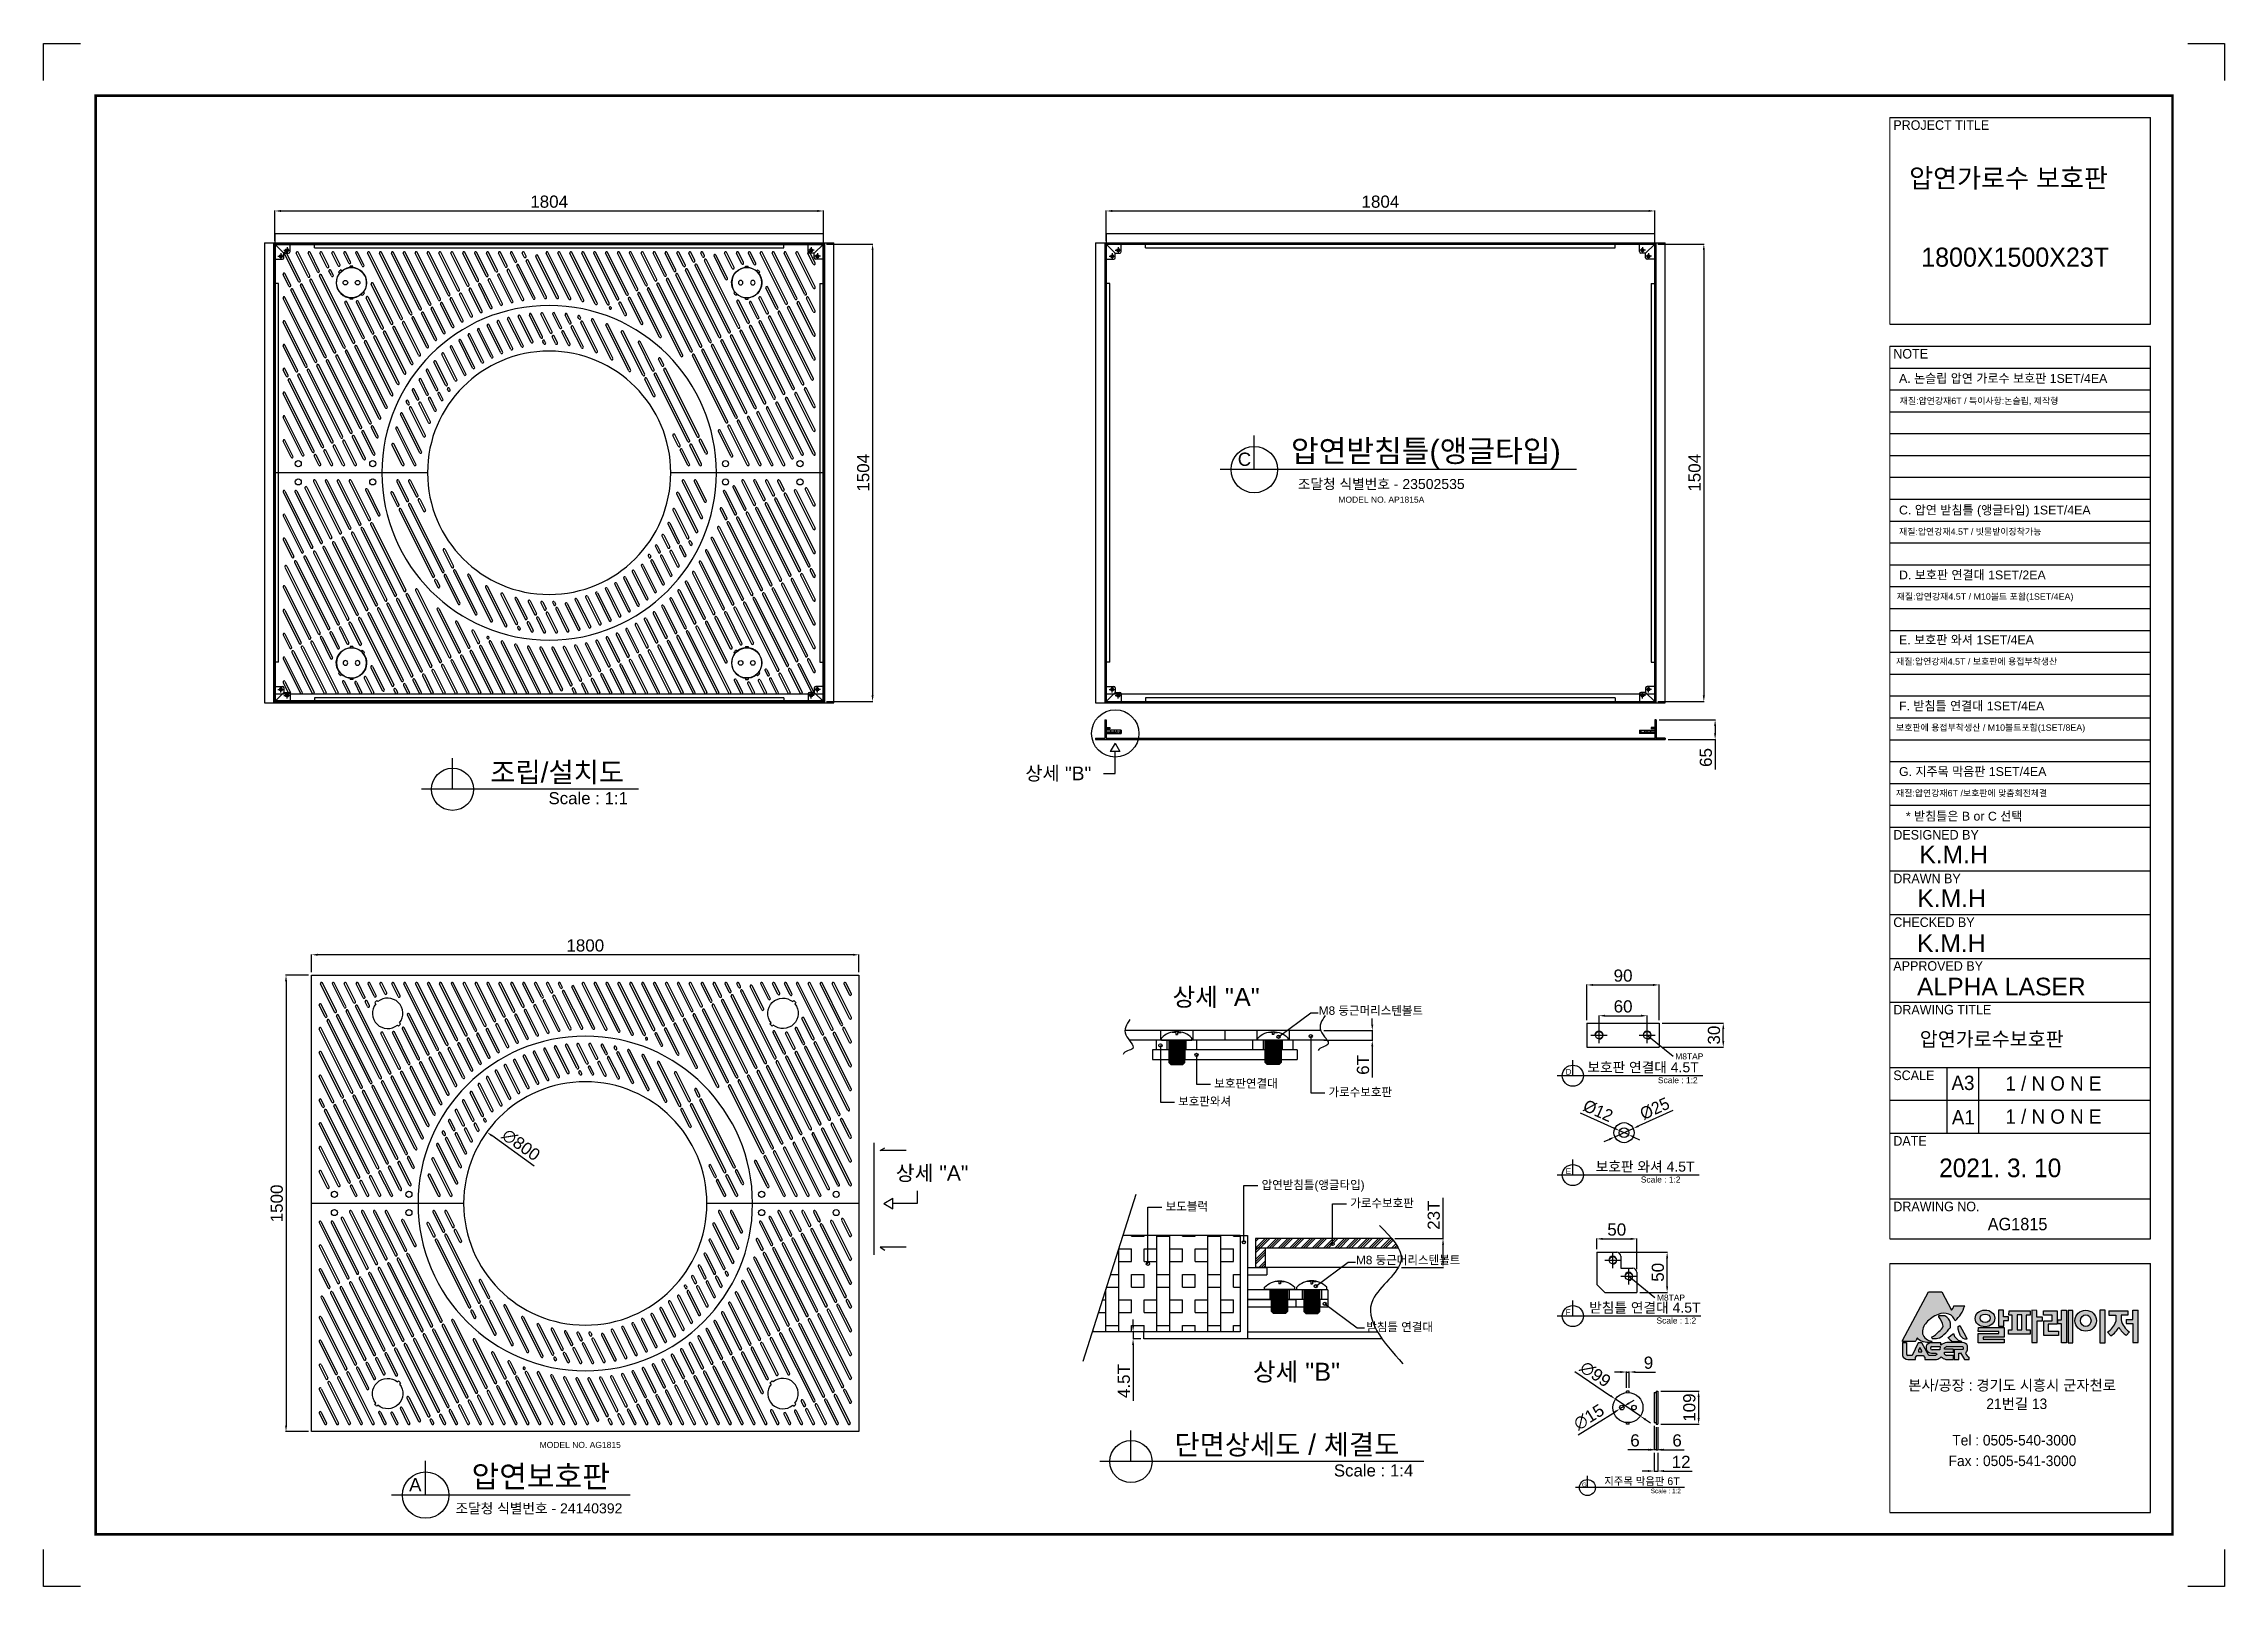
# Model space of a CAD drawing. Header units: millimetres. Extents: x 20045 to 27217, y -49849 to -44778.
import ezdxf
from ezdxf.enums import TextEntityAlignment as Align

# ---------------------------------------------------------------- set-up
doc = ezdxf.new("R2010")
doc.units = ezdxf.units.MM
doc.layers.add('LAYOUT', color=7, linetype='Continuous')
doc.layers.add('TEXT', color=7, linetype='Continuous')
doc.styles.add('H', font='')
doc.styles.get("Standard").update_dxf_attribs({"font": 'arial.ttf'})
doc.styles.get('H').set_extended_font_data('Dotum')
doc.dimstyles.new('ISO-25', dxfattribs={"dimtxt": 40, "dimasz": 20, "dimexe": 1.25, "dimexo": 10, "dimgap": 10, "dimtad": 1, "dimdec": 0, "dimtxsty": 'Standard', "dimcen": 2.5, "dimclrd": 3, "dimclre": 3, "dimclrt": 3, "dimadec": 0, "dimazin": 0, "dimtfac": 1, "dimtdec": 0, "dimtmove": 0, "dimatfit": 3, "dimfxl": 1, "dimarcsym": 0})

msp = doc.modelspace()

# ---------------------------------------------------------------- texts
at = {"style": 'H'}
for s, height, p in [('PROJECT TITLE', 31.445, (26128.2, -45061.3)), ('압연가로수 보호판', 62.89, (26180.1, -45251.2)), ('1800X1500X23T', 62.89, (26220, -45511.2)), ('NOTE', 31.44, (26128.2, -45813.1)), ('DESIGNED BY', 31.445, (26128.2, -47394.3)), ('DRAWN BY', 31.44, (26128.2, -47538.1)), ('CHECKED BY', 31.44, (26128.2, -47681.8)), ('APPROVED BY', 31.445, (26128.2, -47825.6)), ('DRAWING TITLE', 31.445, (26128.2, -47969.3)), ('압연가로수보호판', 47.17, (26215.1, -48073.7)), ('SCALE', 31.44, (26128.2, -48185)), ('A3', 47.17, (26319.5, -48217.7)), ('1 / N O N E', 47.167, (26496.9, -48219.7)), ('A1', 47.17, (26320.7, -48331)), ('1 / N O N E', 47.167, (26496.9, -48328.5)), ('DATE', 31.44, (26128.2, -48400.6)), ('2021. 3. 10', 61.318, (26279, -48504.2)), ('DRAWING NO.', 31.445, (26128.2, -48616.2)), ('AG1815', 40.88, (26438.7, -48678.8)), ('본사/공장 : 경기도 시흥시 군자천로', 34.589, (26177.2, -49205.6)), ('21번길 13', 34.59, (26434.1, -49266.4)), ('Tel : 0505-540-3000', 34.589, (26322.2, -49386.2)), ('Fax : 0505-541-3000', 34.589, (26309.9, -49453.9))]:
    msp.add_text(s, height=height, dxfattribs=at).set_placement(p)
for s, height, p in [('A. 논슬립 압연 가로수 보호판 1SET/4EA', 29.04, (26146.9, -45893)), ('재질:압연강재6T / 특이사항:논슬립, 제작형', 20.909, (26149.1, -45962.6)), ('C', 43.6, (23972.3, -46165.9)), ('조달청 식별번호 - 23502535', 33, (24169.9, -46242.1)), ('MODEL NO. AP1815A', 20, (24303.2, -46286.9)), ('C. 압연 받침틀 (앵글타입) 1SET/4EA', 29.04, (26146.9, -46325.6)), ('재질:압연강재4.5T / 빗물받이장착가능', 20.909, (26147, -46392.6)), ('D. 보호판 연결대 1SET/2EA', 29.04, (26146.9, -46539)), (' 재질:압연강재4.5T / M10볼트 포함(1SET/4EA)', 20.909, (26131.4, -46606)), ('E. 보호판 와셔 1SET/4EA', 29.04, (26146.9, -46752.4)), ('재질:압연강재4.5T / 보호판에 용접부착생산', 20.909, (26137.3, -46819.3)), ('F. 받침틀 연결대 1SET/4EA', 29.04, (26146.9, -46969.7)), ('  보호판에 용접부착생산 / M10볼트포함(1SET/8EA)', 20.909, (26120.8, -47036.7)), ('G. 지주목 막음판 1SET/4EA', 29.04, (26146.9, -47185.3)), ('  재질:압연강재6T /보호판에 맞춤회전체결', 20.909, (26120.8, -47252.3)), ('  * 받침틀은 B or C 선택', 29.04, (26146.9, -47332)), ('K.M.H', 58.08, (26213.7, -47472)), ('K.M.H', 58.08, (26207.2, -47616.3)), ('K.M.H', 58.08, (26206.1, -47763.9)), ('ALPHA LASER', 58.08, (26206.1, -47906.6)), ('M8 둥근머리스텐볼트', 27.72, (24238.8, -47970.5)), ('M8TAP', 19.8, (25411.2, -48117.1)), ('보호판연결대', 27.72, (23895, -48210)), ('D', 18.5, (25051, -48167.3)), ('보호판와셔', 27.72, (23776.3, -48268.7)), ('가로수보호판', 27.72, (24270.8, -48238.2)), ('E', 18.5, (25051, -48493.9)), ('압연받침틀(앵글타입)', 27.72, (24050.6, -48543.4)), ('보도블럭', 27.72, (23735.2, -48614.1)), ('가로수보호판', 27.72, (24342.5, -48603.1)), ('M8 둥근머리스텐볼트', 27.72, (24361.2, -48790.4)), ('받침틀 연결대', 27.72, (24394.8, -49010.6)), ('F', 18.5, (25051, -48957.4)), ('MODEL NO. AG1815', 20, (21676.4, -49394.4)), ('A', 43.6, (21247.2, -49537)), ('조달청 식별번호 - 24140392', 33, (21399.9, -49609.4))]:
    msp.add_text(s, height=height).set_placement(p)
at = {"color": 4}
for s, height, p in [('상세 "B"', 45, (23273.7, -47199.3)), ('상세 "A"', 59.4, (23758, -47941.4)), ('상세 "A"', 49.5, (22847.6, -48515.3)), ('상세 "B"', 59.4, (24022.2, -49173.6))]:
    msp.add_text(s, height=height, dxfattribs=at).set_placement(p)
at = {"layer": 'TEXT'}
for s, height, p in [('압연받침틀(앵글타입)', 72.6, (24590.9, -46153.1)), ('조립/설치도', 66, (21734, -47206.3)), ('보호판 연결대 4.5T', 33, (25305.3, -48159.3)), ('보호판 와셔 4.5T', 33, (25312.1, -48485.9)), ('받침틀 연결대 4.5T', 33, (25311.2, -48949.4)), ('단면상세도 / 체결도', 66, (24134, -49416.2)), ('압연보호판', 72.6, (21680.1, -49524.2))]:
    msp.add_text(s, height=height, dxfattribs=at).set_placement(p, align=Align.CENTER)
for s, height, p in [('Scale : 1:1', 39.6, (21705.6, -47278.1)), ('Scale : 1:2', 19.8, (25354.1, -48195.2)), ('Scale : 1:2', 19.8, (25297.8, -48521.8)), ('Scale : 1:2', 19.8, (25349.3, -48985.4)), ('Scale : 1:4', 39.6, (24288.3, -49488.1))]:
    msp.add_text(s, height=height, dxfattribs=at).set_placement(p)

# ---------------------------------------------------------------- blocks, each defined once
blk = doc.blocks.new('*D5')
at = {"color": 3, "lineweight": -2, "transparency": 16777216}
for p, q in [((25120.7, -47987.6), (25120.7, -47871)), ((25140.7, -47872.2), (25338.3, -47872.2)), ((25358.3, -47987.6), (25358.3, -47871))]:
    blk.add_line(p, q, dxfattribs=at)
at = {"color": 3, "transparency": 16777216}
for points in [[(25140.7, -47868.9), (25140.7, -47875.6), (25120.7, -47872.2)], [(25338.3, -47868.9), (25338.3, -47875.6), (25358.3, -47872.2)]]:
    blk.add_solid(points, dxfattribs=at)
at = {"layer": 'Defpoints', "color": 0, "transparency": 16777216}
for p in [(25358.3, -47872.2), (25120.7, -47997.6), (25358.3, -47997.6)]:
    blk.add_point(p, dxfattribs=at)
at = {"color": 3, "transparency": 16777216, "insert": (25239.5, -47841.8), "char_height": 40, "attachment_point": 5}
blk.add_mtext('90', dxfattribs=at)
blk = doc.blocks.new('*D6')
at = {"color": 3, "lineweight": -2, "transparency": 16777216}
for p, q in [((25368.3, -47997.6), (25570.2, -47997.6)), ((25568.9, -48056.8), (25568.9, -48017.6)), ((25368.3, -48076.8), (25570.2, -48076.8))]:
    blk.add_line(p, q, dxfattribs=at)
at = {"color": 3, "transparency": 16777216}
for points in [[(25565.6, -48017.6), (25572.3, -48017.6), (25568.9, -47997.6)], [(25565.6, -48056.8), (25572.3, -48056.8), (25568.9, -48076.8)]]:
    blk.add_solid(points, dxfattribs=at)
at = {"layer": 'Defpoints', "color": 0, "transparency": 16777216}
for p in [(25358.3, -47997.6), (25568.9, -47997.6), (25358.3, -48076.8)]:
    blk.add_point(p, dxfattribs=at)
at = {"color": 3, "transparency": 16777216, "insert": (25538.5, -48037.2), "char_height": 40, "attachment_point": 5, "rotation": 90}
blk.add_mtext('30', dxfattribs=at)
blk = doc.blocks.new('*D7')
at = {"color": 3, "lineweight": -2, "transparency": 16777216}
for p, q in [((25403, -48284.9), (25290.9, -48335.9)), ((25194.4, -48379.9), (25176.2, -48388.2)), ((25212.6, -48371.6), (25272.7, -48344.2))]:
    blk.add_line(p, q, dxfattribs=at)
at = {"color": 3, "transparency": 16777216}
for points in [[(25289.5, -48332.9), (25292.3, -48339), (25272.7, -48344.2)], [(25193, -48376.8), (25195.8, -48382.9), (25212.6, -48371.6)]]:
    blk.add_solid(points, dxfattribs=at)
at = {"layer": 'Defpoints', "color": 0, "transparency": 16777216}
for p in [(25212.6, -48371.6), (25272.7, -48344.2)]:
    blk.add_point(p, dxfattribs=at)
at = {"color": 3, "transparency": 16777216, "insert": (25343.6, -48279), "char_height": 40, "attachment_point": 5, "rotation": 24.48394}
blk.add_mtext('{\\fMS PGothic|b0|i0|c129|p34;%%C25}', dxfattribs=at)
blk = doc.blocks.new('*D8')
at = {"color": 3, "lineweight": -2, "transparency": 16777216}
for p, q in [((25097.8, -48292.4), (25210, -48343.1)), ((25257.1, -48364.4), (25228.2, -48351.4)), ((25275.3, -48372.7), (25293.5, -48380.9))]:
    blk.add_line(p, q, dxfattribs=at)
at = {"color": 3, "transparency": 16777216}
for points in [[(25211.4, -48340.1), (25208.6, -48346.2), (25228.2, -48351.4)], [(25276.7, -48369.6), (25273.9, -48375.7), (25257.1, -48364.4)]]:
    blk.add_solid(points, dxfattribs=at)
at = {"layer": 'Defpoints', "color": 0, "transparency": 16777216}
for p in [(25228.2, -48351.4), (25257.1, -48364.4)]:
    blk.add_point(p, dxfattribs=at)
at = {"color": 3, "transparency": 16777216, "insert": (25157.1, -48286.3), "char_height": 40, "attachment_point": 5, "rotation": 335.6577}
blk.add_mtext('{\\fMS PGothic|b0|i0|c129|p34;%%C12}', dxfattribs=at)
blk = doc.blocks.new('*D9')
at = {"color": 3, "lineweight": -2, "transparency": 16777216}
for p, q in [((25160.3, -48027.2), (25160.3, -47972.2)), ((25180.3, -47973.5), (25298.7, -47973.5)), ((25318.7, -48027.2), (25318.7, -47972.2))]:
    blk.add_line(p, q, dxfattribs=at)
at = {"color": 3, "transparency": 16777216}
for points in [[(25180.3, -47970.1), (25180.3, -47976.8), (25160.3, -47973.5)], [(25298.7, -47970.1), (25298.7, -47976.8), (25318.7, -47973.5)]]:
    blk.add_solid(points, dxfattribs=at)
at = {"layer": 'Defpoints', "color": 0, "transparency": 16777216}
for p in [(25318.7, -47973.5), (25160.3, -48037.2), (25318.7, -48037.2)]:
    blk.add_point(p, dxfattribs=at)
at = {"color": 3, "transparency": 16777216, "insert": (25239.5, -47943), "char_height": 40, "attachment_point": 5}
blk.add_mtext('60', dxfattribs=at)
blk = doc.blocks.new('A$C36924EFD')
for p, q in [((0, 45), (0, -45)), ((0, 45), (6, 45)), ((6, -45), (6, 45)), ((0, -45), (6, -45))]:
    blk.add_line(p, q)
blk = doc.blocks.new('*D10')
at = {"color": 3, "lineweight": -2, "transparency": 16777216}
for p, q in [((24255, -48022.5), (24416, -48022.5)), ((24414.7, -48002.5), (24414.7, -47982.5)), ((24414.7, -48022.5), (24414.7, -48054.2)), ((24255, -48054.2), (24416, -48054.2)), ((24414.7, -48074.2), (24414.7, -48176.2))]:
    blk.add_line(p, q, dxfattribs=at)
at = {"color": 3, "transparency": 16777216}
for points in [[(24411.4, -48002.5), (24418, -48002.5), (24414.7, -48022.5)], [(24411.4, -48074.2), (24418, -48074.2), (24414.7, -48054.2)]]:
    blk.add_solid(points, dxfattribs=at)
at = {"layer": 'Defpoints', "color": 0, "transparency": 16777216}
for p in [(24245, -48022.5), (24245, -48054.2), (24414.7, -48054.2)]:
    blk.add_point(p, dxfattribs=at)
at = {"color": 3, "transparency": 16777216, "insert": (24384.3, -48135.2), "char_height": 40, "attachment_point": 5, "rotation": 90}
blk.add_mtext('6T', dxfattribs=at)
blk = doc.blocks.new('A$C5731754A')
at = {"color": 1}
for p, q in [((-37.5, 0), (-37.5, 5.7)), ((-37.5, 0), (37.5, 0)), ((-20, 0), (-20, -55)), ((-20, 0), (20, 0)), ((-11.2, 19.7), (-11.2, 20.5)), ((-1.9, 19.7), (-11.2, 19.7)), ((-1.9, 19.7), (-1.9, 14.1)), ((-1.9, 14.1), (1.9, 14.1)), ((1.9, 19.7), (1.9, 14.1)), ((1.9, 19.7), (11.2, 19.7)), ((11.2, 19.7), (11.2, 20.5)), ((20, -55), (20, 0)), ((37.5, 0), (37.5, 5.7)), ((-20, -2.5), (20, -2.5)), ((-20, -5), (20, -5)), ((-20, -7.5), (20, -7.5)), ((-20, -7.5), (20, -7.5)), ((-20, -10), (20, -10)), ((-20, -12.5), (20, -12.5)), ((-20, -12.5), (20, -12.5)), ((-20, -15), (20, -15)), ((-20, -17.5), (20, -17.5)), ((-20, -17.5), (20, -17.5)), ((-20, -20), (20, -20)), ((-20, -22.5), (20, -22.5)), ((-20, -22.5), (20, -22.5)), ((-20, -25), (20, -25)), ((-20, -27.5), (20, -27.5)), ((-20, -27.5), (20, -27.5)), ((-20, -30), (20, -30)), ((-20, -32.5), (20, -32.5)), ((-20, -35), (20, -35)), ((-20, -37.5), (20, -37.5)), ((-20, -40), (20, -40)), ((-20, -42.5), (20, -42.5)), ((-20, -45), (20, -45)), ((-20, -47.5), (20, -47.5)), ((-20, -50), (20, -50)), ((-20, -52.5), (20, -52.5)), ((-15, -60), (-20, -55)), ((-20, -55), (20, -55)), ((-17.5, -57.5), (17.5, -57.5)), ((-15, -60), (15, -60)), ((20, -55), (15, -60))]:
    blk.add_line(p, q, dxfattribs=at)
blk.add_arc((0, -30.4), 52, 43.8928, 136.1072, dxfattribs=at)
blk = doc.blocks.new('A$C600E4CCD')
for p, q in [((0, 6), (0, 0)), ((50, 6), (0, 6)), ((50, 0), (0, 0)), ((50, 6), (50, 0))]:
    blk.add_line(p, q)
at = {"color": 2}
for p, q in [((14, 6), (14, 0)), ((26, 6), (26, 0)), ((34, 6), (34, 0)), ((46, 6), (46, 0))]:
    blk.add_line(p, q, dxfattribs=at)
blk = doc.blocks.new('A$C723E4715')
blk.add_blockref('A$C5731754A', (0, 48))
blk = doc.blocks.new('*D11')
at = {"color": 3, "lineweight": -2, "transparency": 16777216}
for p, q in [((25152.7, -48740.9), (25152.7, -48705.8)), ((25172.7, -48707.1), (25264.7, -48707.1)), ((25284.7, -48806.9), (25284.7, -48705.8))]:
    blk.add_line(p, q, dxfattribs=at)
at = {"color": 3, "transparency": 16777216}
for points in [[(25172.7, -48703.7), (25172.7, -48710.4), (25152.7, -48707.1)], [(25264.7, -48703.7), (25264.7, -48710.4), (25284.7, -48707.1)]]:
    blk.add_solid(points, dxfattribs=at)
at = {"layer": 'Defpoints', "color": 0, "transparency": 16777216}
for p in [(25152.7, -48750.9), (25284.7, -48707.1), (25284.7, -48816.9)]:
    blk.add_point(p, dxfattribs=at)
at = {"color": 3, "transparency": 16777216, "insert": (25218.7, -48676.6), "char_height": 40, "attachment_point": 5}
blk.add_mtext('50', dxfattribs=at)
blk = doc.blocks.new('*D12')
at = {"color": 3, "lineweight": -2, "transparency": 16777216}
for p, q in [((25228.7, -48750.9), (25385.6, -48750.9)), ((25384.3, -48862.9), (25384.3, -48770.9)), ((25294.7, -48882.9), (25385.6, -48882.9))]:
    blk.add_line(p, q, dxfattribs=at)
at = {"color": 3, "transparency": 16777216}
for points in [[(25381, -48770.9), (25387.7, -48770.9), (25384.3, -48750.9)], [(25381, -48862.9), (25387.7, -48862.9), (25384.3, -48882.9)]]:
    blk.add_solid(points, dxfattribs=at)
at = {"layer": 'Defpoints', "color": 0, "transparency": 16777216}
for p in [(25218.7, -48750.9), (25384.3, -48750.9), (25284.7, -48882.9)]:
    blk.add_point(p, dxfattribs=at)
at = {"color": 3, "transparency": 16777216, "insert": (25353.9, -48816.9), "char_height": 40, "attachment_point": 5, "rotation": 90}
blk.add_mtext('50', dxfattribs=at)
blk = doc.blocks.new('*D13')
at = {"color": 3, "lineweight": -2, "transparency": 16777216}
for p, q in [((23628.1, -48992.2), (23628.1, -48972.2)), ((23653.8, -49012.2), (23626.8, -49012.2)), ((23653.8, -49035.9), (23626.8, -49035.9)), ((23628.1, -49012.2), (23628.1, -49035.9)), ((23628.1, -49055.9), (23628.1, -49239.5))]:
    blk.add_line(p, q, dxfattribs=at)
at = {"color": 3, "transparency": 16777216}
for points in [[(23624.7, -48992.2), (23631.4, -48992.2), (23628.1, -49012.2)], [(23624.7, -49055.9), (23631.4, -49055.9), (23628.1, -49035.9)]]:
    blk.add_solid(points, dxfattribs=at)
at = {"layer": 'Defpoints', "color": 0, "transparency": 16777216}
for p in [(23628.1, -49012.2), (23663.8, -49012.2), (23663.8, -49035.9)]:
    blk.add_point(p, dxfattribs=at)
at = {"color": 3, "transparency": 16777216, "insert": (23597.7, -49174.5), "char_height": 40, "attachment_point": 5, "rotation": 90}
blk.add_mtext('4.5T', dxfattribs=at)
blk = doc.blocks.new('*D39')
at = {"color": 3, "lineweight": -2, "transparency": 16777216}
for p, q in [((24647.4, -48705.9), (24647.4, -48572.4)), ((24488.8, -48705.9), (24648.7, -48705.9)), ((24647.4, -48781), (24647.4, -48725.9)), ((24510.3, -48801), (24648.7, -48801))]:
    blk.add_line(p, q, dxfattribs=at)
at = {"color": 3, "transparency": 16777216}
for points in [[(24650.8, -48725.9), (24644.1, -48725.9), (24647.4, -48705.9)], [(24644.1, -48781), (24650.8, -48781), (24647.4, -48801)]]:
    blk.add_solid(points, dxfattribs=at)
at = {"layer": 'Defpoints', "color": 0, "transparency": 16777216}
for p in [(24478.8, -48705.9), (24647.4, -48705.9), (24500.3, -48801)]:
    blk.add_point(p, dxfattribs=at)
at = {"color": 3, "transparency": 16777216, "insert": (24617, -48629.2), "char_height": 40, "attachment_point": 5, "rotation": 90}
blk.add_mtext('23T', dxfattribs=at)
blk = doc.blocks.new('*D33')
at = {"color": 3, "lineweight": -2, "transparency": 16777216}
for p, q in [((23539.4, -45426.7), (23539.4, -45326.7)), ((23559.4, -45328), (25323.4, -45328)), ((25343.4, -45426.7), (25343.4, -45326.7))]:
    blk.add_line(p, q, dxfattribs=at)
at = {"color": 3, "transparency": 16777216}
for points in [[(23559.4, -45324.6), (23559.4, -45331.3), (23539.4, -45328)], [(25323.4, -45324.6), (25323.4, -45331.3), (25343.4, -45328)]]:
    blk.add_solid(points, dxfattribs=at)
at = {"layer": 'Defpoints', "color": 0, "transparency": 16777216}
for p in [(25343.4, -45328), (23539.4, -45436.7), (25343.4, -45436.7)]:
    blk.add_point(p, dxfattribs=at)
at = {"color": 3, "transparency": 16777216, "insert": (24441.4, -45297.6), "char_height": 40, "attachment_point": 5}
blk.add_mtext('1804', dxfattribs=at)
blk = doc.blocks.new('*D32')
at = {"color": 3, "lineweight": -2, "transparency": 16777216}
for p, q in [((25353.4, -45436.7), (25506.3, -45436.7)), ((25505, -45456.7), (25505, -46920.7)), ((25353.4, -46940.7), (25506.3, -46940.7))]:
    blk.add_line(p, q, dxfattribs=at)
at = {"color": 3, "transparency": 16777216}
for points in [[(25501.7, -45456.7), (25508.4, -45456.7), (25505, -45436.7)], [(25501.7, -46920.7), (25508.4, -46920.7), (25505, -46940.7)]]:
    blk.add_solid(points, dxfattribs=at)
at = {"layer": 'Defpoints', "color": 0, "transparency": 16777216}
for p in [(25343.4, -45436.7), (25343.4, -46940.7), (25505, -46940.7)]:
    blk.add_point(p, dxfattribs=at)
at = {"color": 3, "transparency": 16777216, "insert": (25474.6, -46188.7), "char_height": 40, "attachment_point": 5, "rotation": 90}
blk.add_mtext('1504', dxfattribs=at)
blk = doc.blocks.new('A$C2E731E15')
at = {"color": 1}
for p, q in [((-10, 0), (10, 0)), ((0, -10), (0, 10))]:
    blk.add_line(p, q, dxfattribs=at)
blk.add_circle((0, 0), 4.5)
at = {"color": 4}
blk.add_arc((0, 0), 5, 270, 180, dxfattribs=at)
blk = doc.blocks.new('*D36')
at = {"color": 3, "lineweight": -2, "transparency": 16777216}
for p, q in [((20805.7, -45426.7), (20805.7, -45326.7)), ((20825.7, -45328), (22589.7, -45328)), ((22609.7, -45426.7), (22609.7, -45326.7))]:
    blk.add_line(p, q, dxfattribs=at)
at = {"color": 3, "transparency": 16777216}
for points in [[(20825.7, -45324.6), (20825.7, -45331.3), (20805.7, -45328)], [(22589.7, -45324.6), (22589.7, -45331.3), (22609.7, -45328)]]:
    blk.add_solid(points, dxfattribs=at)
at = {"layer": 'Defpoints', "color": 0, "transparency": 16777216}
for p in [(22609.7, -45328), (20805.7, -45436.7), (22609.7, -45436.7)]:
    blk.add_point(p, dxfattribs=at)
at = {"color": 3, "transparency": 16777216, "insert": (21707.7, -45297.6), "char_height": 40, "attachment_point": 5}
blk.add_mtext('1804', dxfattribs=at)
blk = doc.blocks.new('*D34')
at = {"color": 3, "lineweight": -2, "transparency": 16777216}
for p, q in [((22619.7, -45436.7), (22772.6, -45436.7)), ((22771.4, -45456.7), (22771.4, -46920.7)), ((22619.7, -46940.7), (22772.6, -46940.7))]:
    blk.add_line(p, q, dxfattribs=at)
at = {"color": 3, "transparency": 16777216}
for points in [[(22768, -45456.7), (22774.7, -45456.7), (22771.4, -45436.7)], [(22768, -46920.7), (22774.7, -46920.7), (22771.4, -46940.7)]]:
    blk.add_solid(points, dxfattribs=at)
at = {"layer": 'Defpoints', "color": 0, "transparency": 16777216}
for p in [(22609.7, -45436.7), (22609.7, -46940.7), (22771.4, -46940.7)]:
    blk.add_point(p, dxfattribs=at)
at = {"color": 3, "transparency": 16777216, "insert": (22740.9, -46188.7), "char_height": 40, "attachment_point": 5, "rotation": 90}
blk.add_mtext('1504', dxfattribs=at)
blk = doc.blocks.new('*D20')
at = {"color": 3, "lineweight": -2, "transparency": 16777216}
for p, q in [((16880.3, -24788.6), (16997.3, -24868.4)), ((17095.6, -24935.4), (17013.8, -24879.6)), ((17112.1, -24946.7), (17128.6, -24958))]:
    blk.add_line(p, q, dxfattribs=at)
at = {"color": 3, "transparency": 16777216}
for points in [[(16999.2, -24865.6), (16995.4, -24871.1), (17013.8, -24879.6)], [(17114, -24944), (17110.2, -24949.5), (17095.6, -24935.4)]]:
    blk.add_solid(points, dxfattribs=at)
at = {"layer": 'Defpoints', "color": 0, "transparency": 16777216}
for p in [(17013.8, -24879.6), (17095.6, -24935.4)]:
    blk.add_point(p, dxfattribs=at)
at = {"color": 3, "transparency": 16777216, "insert": (16947.7, -24797.7), "char_height": 40, "attachment_point": 5, "rotation": 325.69711}
blk.add_mtext('∅99', dxfattribs=at)
blk = doc.blocks.new('*D21')
at = {"color": 3, "lineweight": -2, "transparency": 16777216}
for p, q in [((17058.1, -24893.1), (17075.1, -24882.5)), ((16890.7, -24996.7), (17011.3, -24922)), ((17041.1, -24903.6), (17028.3, -24911.5))]:
    blk.add_line(p, q, dxfattribs=at)
at = {"color": 3, "transparency": 16777216}
for points in [[(17009.6, -24919.2), (17013.1, -24924.8), (17028.3, -24911.5)], [(17056.3, -24890.2), (17059.8, -24895.9), (17041.1, -24903.6)]]:
    blk.add_solid(points, dxfattribs=at)
at = {"layer": 'Defpoints', "color": 0, "transparency": 16777216}
for p in [(17028.3, -24911.5), (17041.1, -24903.6)]:
    blk.add_point(p, dxfattribs=at)
at = {"color": 3, "transparency": 16777216, "insert": (16926.5, -24938.8), "char_height": 40, "attachment_point": 5, "rotation": 31.77251}
blk.add_mtext('∅15', dxfattribs=at)
blk = doc.blocks.new('*D22')
at = {"color": 3, "lineweight": -2, "transparency": 16777216}
for p, q in [((17030.2, -24790.5), (17010.2, -24790.5)), ((17050.2, -24843), (17050.2, -24789.2)), ((17050.2, -24790.5), (17059.2, -24790.5)), ((17059.2, -24843), (17059.2, -24789.2)), ((17079.2, -24790.5), (17145.5, -24790.5))]:
    blk.add_line(p, q, dxfattribs=at)
at = {"color": 3, "transparency": 16777216}
for points in [[(17030.2, -24787.2), (17030.2, -24793.8), (17050.2, -24790.5)], [(17079.2, -24787.2), (17079.2, -24793.8), (17059.2, -24790.5)]]:
    blk.add_solid(points, dxfattribs=at)
at = {"layer": 'Defpoints', "color": 0, "transparency": 16777216}
for p in [(17059.2, -24790.5), (17050.2, -24853), (17059.2, -24853)]:
    blk.add_point(p, dxfattribs=at)
at = {"color": 3, "transparency": 16777216, "insert": (17122.4, -24760.1), "char_height": 40, "attachment_point": 5}
blk.add_mtext('9', dxfattribs=at)
blk = doc.blocks.new('*D23')
at = {"color": 3, "lineweight": -2, "transparency": 16777216}
for p, q in [((17163.1, -24853), (17288.5, -24853)), ((17287.2, -24873), (17287.2, -24942)), ((17163.1, -24962), (17288.5, -24962))]:
    blk.add_line(p, q, dxfattribs=at)
at = {"color": 3, "transparency": 16777216}
for points in [[(17283.9, -24873), (17290.5, -24873), (17287.2, -24853)], [(17283.9, -24942), (17290.5, -24942), (17287.2, -24962)]]:
    blk.add_solid(points, dxfattribs=at)
at = {"layer": 'Defpoints', "color": 0, "transparency": 16777216}
for p in [(17153.1, -24853), (17153.1, -24962), (17287.2, -24962)]:
    blk.add_point(p, dxfattribs=at)
at = {"color": 3, "transparency": 16777216, "insert": (17256.8, -24907.5), "char_height": 40, "attachment_point": 5, "rotation": 90}
blk.add_mtext('109', dxfattribs=at)
blk = doc.blocks.new('*D24')
at = {"color": 3, "lineweight": -2, "transparency": 16777216}
for p, q in [((17147.1, -24972), (17147.1, -25047.3)), ((17153.1, -24972), (17153.1, -25047.3)), ((17127.1, -25046), (17107.1, -25046)), ((17147.1, -25046), (17153.1, -25046)), ((17173.1, -25046), (17239.5, -25046))]:
    blk.add_line(p, q, dxfattribs=at)
at = {"color": 3, "transparency": 16777216}
for points in [[(17127.1, -25042.7), (17127.1, -25049.3), (17147.1, -25046)], [(17173.1, -25042.7), (17173.1, -25049.3), (17153.1, -25046)]]:
    blk.add_solid(points, dxfattribs=at)
at = {"layer": 'Defpoints', "color": 0, "transparency": 16777216}
for p in [(17147.1, -24962), (17153.1, -24962), (17153.1, -25046)]:
    blk.add_point(p, dxfattribs=at)
at = {"color": 3, "transparency": 16777216, "insert": (17216.3, -25015.6), "char_height": 40, "attachment_point": 5}
blk.add_mtext('6', dxfattribs=at)
blk = doc.blocks.new('*D25')
at = {"color": 3, "lineweight": -2, "transparency": 16777216}
for p, q in [((17141.1, -24967), (17141.1, -25047.3)), ((17147.1, -24972), (17147.1, -25047.3)), ((17121.1, -25046), (17054.7, -25046)), ((17147.1, -25046), (17141.1, -25046)), ((17167.1, -25046), (17187.1, -25046))]:
    blk.add_line(p, q, dxfattribs=at)
at = {"color": 3, "transparency": 16777216}
for points in [[(17121.1, -25042.7), (17121.1, -25049.3), (17141.1, -25046)], [(17167.1, -25042.7), (17167.1, -25049.3), (17147.1, -25046)]]:
    blk.add_solid(points, dxfattribs=at)
at = {"layer": 'Defpoints', "color": 0, "transparency": 16777216}
for p in [(17141.1, -24957), (17147.1, -24962), (17141.1, -25046)]:
    blk.add_point(p, dxfattribs=at)
at = {"color": 3, "transparency": 16777216, "insert": (17077.9, -25015.6), "char_height": 40, "attachment_point": 5}
blk.add_mtext('6', dxfattribs=at)
blk = doc.blocks.new('*D26')
at = {"color": 3, "lineweight": -2, "transparency": 16777216}
for p, q in [((17141.1, -25056), (17141.1, -25117.3)), ((17153.1, -25056), (17153.1, -25117.3)), ((17121.1, -25116), (17101.1, -25116)), ((17141.1, -25116), (17153.1, -25116)), ((17173.1, -25116), (17266.2, -25116))]:
    blk.add_line(p, q, dxfattribs=at)
at = {"color": 3, "transparency": 16777216}
for points in [[(17121.1, -25112.7), (17121.1, -25119.3), (17141.1, -25116)], [(17173.1, -25112.7), (17173.1, -25119.3), (17153.1, -25116)]]:
    blk.add_solid(points, dxfattribs=at)
at = {"layer": 'Defpoints', "color": 0, "transparency": 16777216}
for p in [(17141.1, -25046), (17153.1, -25046), (17153.1, -25116)]:
    blk.add_point(p, dxfattribs=at)
at = {"color": 3, "transparency": 16777216, "insert": (17229.7, -25085.9), "char_height": 40, "attachment_point": 5}
blk.add_mtext('12', dxfattribs=at)
blk = doc.blocks.new('A$C6562381F')
for p, q in [((4.5, 54.5), (-4.5, 54.5)), ((-4.5, 49.3), (-4.5, 54.5)), ((4.5, 49.3), (4.5, 54.5)), ((-4.5, -54.5), (-4.5, -49.3)), ((4.5, -54.5), (-4.5, -54.5)), ((4.5, -54.5), (4.5, -49.3))]:
    blk.add_line(p, q)
for centre, radius in [((0, 0), 49.5), ((-20, 0), 7.5), ((20, 0), 7.5)]:
    blk.add_circle(centre, radius)
blk = doc.blocks.new('*D29')
at = {"color": 3, "lineweight": -2}
for p, q in [((25357.9, -47001.1), (25543.4, -47001.1)), ((25542.2, -47021.1), (25542.2, -47045.6)), ((25387.9, -47065.6), (25543.4, -47065.6)), ((25542.2, -47065.6), (25542.2, -47163.5))]:
    blk.add_line(p, q, dxfattribs=at)
at = {"color": 3}
for points in [[(25545.5, -47021.1), (25538.8, -47021.1), (25542.2, -47001.1)], [(25538.8, -47045.6), (25545.5, -47045.6), (25542.2, -47065.6)]]:
    blk.add_solid(points, dxfattribs=at)
at = {"layer": 'Defpoints', "color": 0}
for p in [(25347.9, -47001.1), (25377.9, -47065.6), (25542.2, -47065.6)]:
    blk.add_point(p, dxfattribs=at)
at = {"color": 3, "insert": (25511.7, -47124.6), "char_height": 40, "attachment_point": 5, "rotation": 90}
blk.add_mtext('65', dxfattribs=at)
blk = doc.blocks.new('A$C25B221E0')
at = {"color": 1}
for p, q in [((-26.4, 0), (26.4, 0)), ((0, -26.4), (0, 26.4))]:
    blk.add_line(p, q, dxfattribs=at)
blk.add_line((0, 0), (85.3, -69.6))
blk.add_circle((0, 0), 11.9)
at = {"color": 4}
blk.add_arc((0, 0), 13.2, 270, 180, dxfattribs=at)
blk.add_text('M8TAP', height=19.8).set_placement((92.6, -79.9))
blk = doc.blocks.new('AG1815')
for p, q in [((17607.6, -48652.7), (17607.6, -47902.7)), ((17607.6, -47902.7), (19407.6, -47902.7)), ((19407.6, -47902.7), (19407.6, -48652.7)), ((17682.9, -48023.4), (17636.6, -47930.8)), ((17689.2, -48020.3), (17642.9, -47927.7)), ((17714.2, -48007.8), (17675.8, -47930.8)), ((17720.5, -48004.6), (17682, -47927.7)), ((17745.5, -47992.1), (17714.9, -47930.8)), ((17751.8, -47989), (17721.2, -47927.7)), ((17776.8, -47976.5), (17754, -47930.8)), ((17783.1, -47973.3), (17760.3, -47927.7)), ((17813.7, -47971.8), (17793.2, -47930.8)), ((17819.9, -47968.7), (17799.4, -47927.7)), ((17848.5, -47963.3), (17832.3, -47930.8)), ((17854.8, -47960.2), (17838.6, -47927.7)), ((17892.4, -47972.8), (17871.4, -47930.8)), ((17898.7, -47969.7), (17877.7, -47927.7)), ((18018.7, -48147.1), (17910.6, -47930.8)), ((18025, -48144), (17916.8, -47927.7)), ((18050, -48131.5), (17949.7, -47930.8)), ((18056.3, -48128.4), (17955.9, -47927.7)), ((18081.3, -48115.8), (17988.8, -47930.8)), ((18087.6, -48112.7), (17995.1, -47927.7)), ((18112.6, -48100.2), (18028, -47930.8)), ((18118.9, -48097.1), (18034.2, -47927.7)), ((18143.9, -48084.5), (18067.1, -47930.8)), ((18150.2, -48081.4), (18073.3, -47927.7)), ((18175.2, -48068.9), (18106.2, -47930.8)), ((18181.5, -48065.8), (18112.5, -47927.7)), ((18206.5, -48053.2), (18145.3, -47930.8)), ((18212.8, -48050.1), (18151.6, -47927.7)), ((18237.8, -48037.6), (18184.5, -47930.8)), ((18244.1, -48034.4), (18190.7, -47927.7)), ((18269.2, -48021.9), (18223.6, -47930.8)), ((18275.4, -48018.8), (18229.9, -47927.7)), ((18300.5, -48006.3), (18262.7, -47930.8)), ((18306.7, -48003.1), (18269, -47927.7)), ((18331.7, -47990.6), (18301.9, -47930.8)), ((18338, -47987.4), (18308.1, -47927.7)), ((18363.1, -47975), (18341, -47930.8)), ((18369.3, -47971.8), (18347.3, -47927.7)), ((18394.4, -47959.3), (18380.1, -47930.8)), ((18400.6, -47956.2), (18386.4, -47927.7)), ((18454.8, -48080.1), (18401.1, -47972.7)), ((18461, -48077), (18407.3, -47969.6)), ((18425.7, -47943.7), (18419.3, -47930.8)), ((18431.9, -47940.5), (18425.5, -47927.7)), ((18492.8, -48077.9), (18432.4, -47957.1)), ((18499.1, -48074.8), (18438.6, -47953.9)), ((18532.1, -48078.2), (18463.7, -47941.4)), ((18538.4, -48075.1), (18470, -47938.3)), ((18572.8, -48081.4), (18497.5, -47930.8)), ((18579.1, -48078.3), (18503.8, -47927.7)), ((18615.2, -48087.9), (18536.7, -47930.8)), ((18621.4, -48084.7), (18542.9, -47927.7)), ((18659.4, -48098.1), (18575.8, -47930.8)), ((18665.7, -48095), (18582, -47927.7)), ((18698.8, -48098.7), (18614.9, -47930.8)), ((18705.1, -48095.6), (18621.2, -47927.7)), ((18730.2, -48083), (18654.1, -47930.8)), ((18736.4, -48079.9), (18660.3, -47927.7)), ((18761.5, -48067.4), (18693.2, -47930.8)), ((18767.7, -48064.3), (18699.4, -47927.7)), ((18792.8, -48051.7), (18732.3, -47930.8)), ((18799, -48048.6), (18738.6, -47927.7)), ((18824.1, -48036.1), (18771.4, -47930.8)), ((18830.3, -48033), (18777.7, -47927.7)), ((18855.4, -48020.4), (18810.6, -47930.8)), ((18861.6, -48017.3), (18816.8, -47927.7)), ((18886.7, -48004.8), (18849.7, -47930.8)), ((18892.9, -48001.6), (18856, -47927.7)), ((18918, -47989.1), (18888.8, -47930.8)), ((18924.2, -47986), (18895.1, -47927.7)), ((18949.3, -47973.5), (18928, -47930.8)), ((18955.5, -47970.3), (18934.2, -47927.7)), ((18980.6, -47957.8), (18967.1, -47930.8)), ((18986.9, -47954.7), (18973.4, -47927.7)), ((19097.2, -48191.1), (18987.3, -47971.2)), ((19103.5, -48188), (18993.6, -47968.1)), ((19011.9, -47942.2), (19006.2, -47930.8)), ((19018.2, -47939), (19012.5, -47927.7)), ((19128.5, -48175.5), (19018.6, -47955.6)), ((19134.8, -48172.3), (19024.9, -47952.5)), ((19088, -48016.1), (19049.9, -47939.9)), ((19094.3, -48013), (19056.2, -47936.8)), ((19109.6, -47981), (19084.5, -47930.8)), ((19115.8, -47977.9), (19090.8, -47927.7)), ((19140.7, -47964.9), (19123.6, -47930.8)), ((19146.9, -47961.8), (19129.9, -47927.7)), ((19180.8, -47967), (19162.8, -47930.8)), ((19187.1, -47963.9), (19169, -47927.7)), ((19285.1, -48097.2), (19201.9, -47930.8)), ((19291.3, -48094.1), (19208.1, -47927.7)), ((19316.4, -48081.5), (19241, -47930.8)), ((19322.6, -48078.4), (19247.3, -47927.7)), ((19347.7, -48065.9), (19280.1, -47930.8)), ((19353.9, -48062.8), (19286.4, -47927.7)), ((19376.3, -48044.9), (19319.3, -47930.8)), ((19382.6, -48041.8), (19325.5, -47927.7)), ((19376.3, -47966.7), (19358.4, -47930.8)), ((19382.6, -47963.6), (19364.7, -47927.7)), ((17651.6, -48039.1), (17632.6, -48001)), ((17657.9, -48035.9), (17638.9, -47997.9)), ((17774.5, -48269.2), (17664.6, -48049.4)), ((17799.6, -48256.7), (17689.6, -48036.8)), ((17805.8, -48253.6), (17695.9, -48033.7)), ((17830.9, -48241.1), (17720.9, -48021.2)), ((17837.1, -48237.9), (17727.2, -48018.1)), ((17862.2, -48225.4), (17752.3, -48005.5)), ((17868.4, -48222.3), (17758.5, -48002.4)), ((17791.4, -48005.6), (17783.6, -47989.9)), ((17797.7, -48002.5), (17789.8, -47986.7)), ((17987.4, -48162.8), (17922.4, -48032.8)), ((17993.7, -48159.7), (17928.7, -48029.6)), ((18287.4, -48121), (18250.8, -48047.9)), ((18313.9, -48111.3), (18275.9, -48035.3)), ((18320.1, -48108.2), (18282.1, -48032.2)), ((18347.5, -48100.4), (18307.2, -48019.7)), ((18353.8, -48097.3), (18313.4, -48016.6)), ((18382.2, -48091.5), (18338.5, -48004)), ((18388.5, -48088.4), (18344.7, -48000.9)), ((18418, -48084.7), (18369.8, -47988.4)), ((18424.2, -48081.6), (18376, -47985.3)), ((18940.7, -48269.4), (18830.8, -48049.5)), ((18947, -48266.2), (18837, -48046.4)), ((18972, -48253.7), (18862.1, -48033.8)), ((18978.3, -48250.6), (18868.3, -48030.7)), ((19003.3, -48238.1), (18893.4, -48018.2)), ((19009.6, -48234.9), (18899.6, -48015.1)), ((19034.6, -48222.4), (18924.7, -48002.5)), ((19040.9, -48219.3), (18931, -47999.4)), ((19065.9, -48206.8), (18956, -47986.9)), ((19072.2, -48203.6), (18962.3, -47983.8)), ((19253.8, -48112.8), (19220.1, -48045.5)), ((19260, -48109.7), (19226.4, -48042.4)), ((17737, -48288), (17632.6, -48079.3)), ((17743.2, -48284.9), (17638.9, -48076.1)), ((17768.3, -48272.4), (17658.3, -48052.5)), ((17893.5, -48209.8), (17835.6, -48093.9)), ((17899.8, -48206.6), (17841.8, -48090.8)), ((17924.8, -48194.1), (17873.7, -48091.9)), ((17931.1, -48191), (17879.9, -48088.7)), ((17956.1, -48178.4), (17906, -48078.3)), ((17962.4, -48175.3), (17912.3, -48075.1)), ((18159.3, -48193.6), (18119.3, -48113.6)), ((18165.6, -48190.5), (18125.6, -48110.5)), ((18188.4, -48173.5), (18150.6, -48098)), ((18194.7, -48170.3), (18156.9, -48094.8)), ((18218.4, -48155.2), (18181.9, -48082.3)), ((18224.7, -48152.1), (18188.2, -48079.2)), ((18249.4, -48139), (18213.3, -48066.6)), ((18255.7, -48135.8), (18219.5, -48063.5)), ((18281.1, -48124.2), (18244.6, -48051)), ((18706, -48113), (18705.6, -48112.1)), ((18712.3, -48109.9), (18711.8, -48109)), ((18755.6, -48133.9), (18736.9, -48096.5)), ((18761.9, -48130.8), (18743.1, -48093.3)), ((18809.4, -48163.3), (18768.2, -48080.8)), ((18815.7, -48160.1), (18774.4, -48077.7)), ((18870.1, -48206.3), (18799.5, -48065.1)), ((18876.3, -48203.2), (18805.7, -48062)), ((19159.8, -48159.8), (19125.1, -48090.3)), ((19166.1, -48156.7), (19131.4, -48087.2)), ((19191.2, -48144.2), (19166.1, -48094.1)), ((19197.4, -48141), (19172.4, -48091)), ((19222.5, -48128.5), (19197.7, -48078.9)), ((19228.7, -48125.4), (19203.9, -48075.8)), ((19376.3, -48279.7), (19291.8, -48110.6)), ((19382.6, -48276.6), (19298, -48107.5)), ((19376.3, -48201.5), (19323.1, -48095)), ((19382.6, -48198.3), (19329.3, -48091.8)), ((19376.3, -48123.2), (19354.4, -48079.3)), ((19382.6, -48120.1), (19360.6, -48076.2)), ((17705.7, -48303.7), (17632.6, -48157.5)), ((17711.9, -48300.5), (17638.9, -48154.4)), ((18030.1, -48326.4), (17962.8, -48191.9)), ((18036.3, -48323.3), (17969.1, -48188.7)), ((18053.6, -48295.1), (17994.1, -48176.2)), ((18059.8, -48292), (18000.4, -48173.1)), ((18078.3, -48266.4), (18025.4, -48160.6)), ((18084.6, -48263.2), (18031.7, -48157.4)), ((18104.3, -48240), (18056.7, -48144.9)), ((18110.5, -48236.8), (18063, -48141.8)), ((18131.3, -48215.7), (18088, -48129.3)), ((18137.5, -48212.6), (18094.3, -48126.1)), ((18316.5, -48273.1), (18271.8, -48183.7)), ((18322.7, -48270), (18278, -48180.6)), ((18348.4, -48258.7), (18303.8, -48169.4)), ((18354.6, -48255.5), (18310, -48166.3)), ((18381.6, -48246.8), (18336.8, -48157.3)), ((18387.9, -48243.7), (18343.1, -48154.1)), ((18416.2, -48237.7), (18371, -48147.3)), ((18422.4, -48234.5), (18377.2, -48144.1)), ((18448.4, -48223.9), (18406.2, -48139.5)), ((18454.7, -48220.8), (18412.5, -48136.4)), ((18479.7, -48208.3), (18442.6, -48134.1)), ((18486, -48205.1), (18448.9, -48131)), ((18511, -48192.6), (18480.3, -48131.3)), ((18517.3, -48189.5), (18486.6, -48128.1)), ((18542.3, -48177), (18519.4, -48131.1)), ((18548.6, -48173.8), (18525.7, -48128)), ((18570, -48232.3), (18549, -48190.4)), ((18576.3, -48229.2), (18555.3, -48187.2)), ((18573.6, -48161.3), (18560, -48134.1)), ((18579.9, -48158.2), (18566.3, -48131)), ((18613.5, -48241.1), (18580.3, -48174.7)), ((18619.8, -48238), (18586.6, -48171.6)), ((18604.9, -48145.6), (18602.4, -48140.7)), ((18611.2, -48142.5), (18608.7, -48137.5)), ((18660.1, -48256), (18611.6, -48159.1)), ((18666.4, -48252.9), (18617.9, -48155.9)), ((18711, -48279.5), (18647, -48151.4)), ((18717.3, -48276.4), (18653.2, -48148.3)), ((18769.3, -48317.8), (18694.1, -48167.5)), ((18775.5, -48314.7), (18700.4, -48164.4)), ((18815.5, -48332), (18744.9, -48190.7)), ((18821.8, -48328.9), (18751.1, -48187.6)), ((19245.2, -48408.7), (19135.3, -48188.9)), ((19251.5, -48405.6), (19141.5, -48185.7)), ((19276.5, -48393.1), (19166.6, -48173.2)), ((19282.8, -48390), (19172.8, -48170.1)), ((19307.8, -48377.4), (19197.9, -48157.6)), ((19314.1, -48374.3), (19204.1, -48154.4)), ((19339.1, -48361.8), (19229.2, -48141.9)), ((19345.4, -48358.7), (19235.4, -48138.8)), ((19370.4, -48346.1), (19260.5, -48126.3)), ((19376.7, -48343), (19266.7, -48123.1)), ((17674.4, -48319.3), (17632.6, -48235.8)), ((17680.6, -48316.2), (17638.9, -48232.7)), ((17947.5, -48474.4), (17837.6, -48254.5)), ((17953.8, -48471.2), (17843.9, -48251.3)), ((17968.9, -48438.8), (17868.9, -48238.8)), ((17975.1, -48435.7), (17875.2, -48235.7)), ((17987.5, -48397.8), (17900.2, -48223.2)), ((17993.8, -48394.6), (17906.5, -48220)), ((18008, -48360.5), (17931.5, -48207.5)), ((18014.2, -48357.4), (17937.8, -48204.4)), ((18198, -48349.1), (18155.2, -48263.6)), ((18204.2, -48346), (18161.4, -48260.4)), ((18227.8, -48330.6), (18182.7, -48240.3)), ((18234.1, -48327.4), (18189, -48237.2)), ((18256, -48308.8), (18211.3, -48219.3)), ((18262.3, -48305.6), (18217.6, -48216.2)), ((18285.6, -48289.6), (18241, -48200.4)), ((18291.9, -48286.5), (18247.3, -48197.3)), ((18489.6, -48228.1), (18486.4, -48221.7)), ((18495.9, -48225), (18492.7, -48218.5)), ((18528.8, -48228.2), (18517.7, -48206)), ((18535.1, -48225.1), (18524, -48202.9)), ((18846.8, -48316.3), (18801, -48224.8)), ((18853.1, -48313.2), (18807.3, -48221.6)), ((19094.9, -48483.9), (18985, -48264)), ((19120, -48471.4), (19010, -48251.5)), ((19126.2, -48468.2), (19016.3, -48248.4)), ((19151.3, -48455.7), (19041.3, -48235.8)), ((19157.5, -48452.6), (19047.6, -48232.7)), ((19182.6, -48440.1), (19072.6, -48220.2)), ((19188.8, -48436.9), (19078.9, -48217)), ((19213.9, -48424.4), (19103.9, -48204.5)), ((19220.1, -48421.3), (19110.2, -48201.4)), ((17643.1, -48335), (17632.6, -48314.1)), ((17649.3, -48331.8), (17638.9, -48310.9)), ((17791, -48552.6), (17681.1, -48332.7)), ((17797.3, -48549.5), (17687.3, -48329.6)), ((17822.3, -48537), (17712.4, -48317.1)), ((17828.6, -48533.8), (17718.6, -48314)), ((17853.6, -48521.3), (17743.7, -48301.4)), ((17859.9, -48518.2), (17749.9, -48298.3)), ((17884.9, -48505.7), (17775, -48285.8)), ((17891.2, -48502.5), (17781.2, -48282.6)), ((17916.2, -48490), (17806.3, -48270.1)), ((17922.5, -48486.9), (17812.5, -48267)), ((18135.4, -48380.4), (18103.8, -48317.2)), ((18141.6, -48377.3), (18110, -48314.1)), ((18166.7, -48364.8), (18128.8, -48289.1)), ((18172.9, -48361.7), (18135.1, -48286)), ((18963.4, -48549.6), (18853.5, -48329.7)), ((18969.7, -48546.5), (18859.8, -48326.6)), ((18878.1, -48300.7), (18867.6, -48279.7)), ((18884.4, -48297.5), (18873.9, -48276.6)), ((18994.8, -48534), (18884.8, -48314.1)), ((19001, -48530.8), (18891.1, -48311)), ((19088.7, -48487), (18978.7, -48267.1)), ((17728.4, -48583.9), (17632.6, -48392.3)), ((17734.7, -48580.8), (17638.9, -48389.2)), ((17759.7, -48568.3), (17649.8, -48348.4)), ((17766, -48565.1), (17656, -48345.3)), ((18072.7, -48411.7), (18057.8, -48381.9)), ((18079, -48408.6), (18064.1, -48378.8)), ((18104.1, -48396.1), (18080, -48348)), ((18110.3, -48393), (18086.3, -48344.9)), ((18136.6, -48445.4), (18117, -48406.4)), ((18152, -48413.8), (18142.1, -48393.9)), ((18158.3, -48410.6), (18148.3, -48390.7)), ((18175.7, -48382.8), (18173.4, -48378.2)), ((18181.9, -48379.6), (18179.6, -48375.1)), ((18849.9, -48400.8), (18822.2, -48345.4)), ((18856.2, -48397.7), (18828.5, -48342.3)), ((19382.6, -48589.7), (19291, -48406.5)), ((19376.3, -48514.5), (19316.1, -48394)), ((19382.6, -48511.4), (19322.3, -48390.9)), ((19376.3, -48436.3), (19347.4, -48378.3)), ((19382.6, -48433.1), (19353.6, -48375.2)), ((17695, -48595.4), (17632.6, -48470.6)), ((17701.3, -48592.3), (17638.9, -48467.5)), ((18082, -48586.7), (18019, -48460.7)), ((18088.3, -48583.6), (18025.2, -48457.6)), ((18041.4, -48427.4), (18037.4, -48419.2)), ((18047.7, -48424.3), (18043.6, -48416.1)), ((18094.4, -48533.3), (18048.2, -48440.8)), ((18100.7, -48530.2), (18054.4, -48437.7)), ((18110.9, -48488), (18079.5, -48425.2)), ((18117.1, -48484.9), (18085.7, -48422)), ((18130.3, -48448.6), (18110.8, -48409.5)), ((19237.3, -48627.7), (19159.5, -48472.3)), ((19243.5, -48624.6), (19165.8, -48469.1)), ((19276.4, -48627.7), (19190.9, -48456.6)), ((19282.7, -48624.6), (19197.1, -48453.5)), ((19304.4, -48605.4), (19222.2, -48440.9)), ((19310.6, -48602.3), (19228.4, -48437.8)), ((19337.4, -48593.1), (19253.5, -48425.3)), ((19343.6, -48590), (19259.7, -48422.2)), ((19376.3, -48592.8), (19284.8, -48409.6)), ((17658.9, -48601.4), (17632.6, -48548.8)), ((17665.1, -48598.3), (17638.9, -48545.7)), ((17867.7, -48627.7), (17829, -48550.4)), ((17873.9, -48624.6), (17835.3, -48547.2)), ((17897.1, -48608.2), (17860.3, -48534.7)), ((17903.3, -48605.1), (17866.6, -48531.6)), ((17928.4, -48592.7), (17891.6, -48519.1)), ((17934.7, -48589.6), (17897.9, -48515.9)), ((17939, -48535.6), (17922.9, -48503.4)), ((17945.3, -48532.5), (17929.2, -48500.3)), ((18063.3, -48627.7), (18003.1, -48507.3)), ((18069.6, -48624.6), (18009.4, -48504.2)), ((18932.1, -48565.3), (18914.5, -48530)), ((18938.4, -48562.1), (18920.8, -48526.9)), ((19022, -48588.5), (19001.5, -48547.4)), ((19028.3, -48585.3), (19007.7, -48544.3)), ((19105.2, -48598.4), (19064.1, -48516.1)), ((19111.5, -48595.3), (19070.3, -48513)), ((19159, -48627.7), (19095.4, -48500.4)), ((19165.3, -48624.6), (19101.6, -48497.3)), ((19198.1, -48627.7), (19126.7, -48484.8)), ((19204.4, -48624.6), (19132.9, -48481.6)), ((17750.3, -48627.7), (17735.1, -48597.3)), ((17756.5, -48624.6), (17741.4, -48594.2)), ((17789.4, -48627.7), (17766.4, -48581.7)), ((17795.7, -48624.6), (17772.7, -48578.6)), ((17828.5, -48627.7), (17797.7, -48566)), ((17834.8, -48624.6), (17804, -48562.9)), ((18024.2, -48627.7), (17990.7, -48560.7)), ((18030.5, -48624.6), (17997, -48557.6)), ((18963.4, -48627.7), (18938.8, -48578.7)), ((18969.6, -48624.6), (18945.1, -48575.6)), ((19002.5, -48627.7), (18970.2, -48563)), ((19008.7, -48624.6), (18976.4, -48559.9)), ((18107.6, -48652.7), (17607.6, -48652.7)), ((17607.6, -49402.7), (17607.6, -48652.7)), ((17732.5, -48680.8), (17818.1, -48851.9)), ((17738.8, -48677.7), (17824.3, -48848.8)), ((17771.7, -48680.8), (17849.4, -48836.3)), ((17777.9, -48677.7), (17855.6, -48833.1)), ((17810.8, -48680.8), (17882.3, -48823.8)), ((17817.1, -48677.7), (17888.5, -48820.6)), ((17849.9, -48680.8), (17913.6, -48808.1)), ((17856.2, -48677.7), (17919.8, -48805)), ((18006.5, -48680.8), (18038.8, -48745.5)), ((18012.7, -48677.7), (18045, -48742.4)), ((18045.6, -48680.8), (18070.1, -48729.8)), ((18051.8, -48677.7), (18076.3, -48726.7)), ((19407.6, -48652.7), (18907.6, -48652.7)), ((18945.6, -48680.8), (19005.8, -48801.2)), ((18951.9, -48677.7), (19012.1, -48798.1)), ((18984.7, -48680.8), (19018.2, -48747.8)), ((18991, -48677.7), (19024.5, -48744.7)), ((19141.3, -48680.8), (19179.9, -48758.2)), ((19147.5, -48677.7), (19186.2, -48755)), ((19180.4, -48680.8), (19211.2, -48742.5)), ((19186.6, -48677.7), (19217.5, -48739.4)), ((19219.5, -48680.8), (19242.5, -48726.9)), ((19225.8, -48677.7), (19248.8, -48723.7)), ((19258.6, -48680.8), (19273.8, -48711.2)), ((19264.9, -48677.7), (19280.1, -48708.1)), ((19407.6, -48652.7), (19407.6, -49402.7)), ((17632.6, -48715.8), (17724.2, -48898.9)), ((17638.9, -48712.6), (17730.4, -48895.8)), ((17671.6, -48715.5), (17755.5, -48883.2)), ((17677.8, -48712.3), (17761.7, -48880.1)), ((17704.6, -48703.1), (17786.8, -48867.6)), ((17710.8, -48700), (17793, -48864.5)), ((17903.7, -48710.1), (17944.9, -48792.5)), ((17909.9, -48707), (17951.1, -48789.3)), ((17986.9, -48720.1), (18007.5, -48761.1)), ((17993.2, -48716.9), (18013.7, -48758)), ((18045.5, -48758.9), (18155.4, -48978.8)), ((18051.8, -48755.8), (18161.7, -48975.7)), ((18076.8, -48743.3), (18094.4, -48778.5)), ((18083.1, -48740.1), (18100.7, -48775.4)), ((18926.9, -48721.8), (18990, -48847.8)), ((18933.2, -48718.7), (18996.2, -48844.7)), ((19080.5, -48715.8), (19117.3, -48789.5)), ((19086.7, -48712.7), (19123.6, -48786.3)), ((19111.9, -48700.3), (19148.6, -48773.8)), ((19118.1, -48697.2), (19154.9, -48770.7)), ((19217.9, -48755.9), (19327.9, -48975.8)), ((19224.2, -48752.8), (19334.1, -48972.7)), ((19249.2, -48740.3), (19359.2, -48960.1)), ((19255.5, -48737.1), (19365.4, -48957)), ((19280.5, -48724.6), (19376.3, -48916.2)), ((19286.8, -48721.5), (19382.6, -48913.1)), ((19313.9, -48713.1), (19376.3, -48837.9)), ((19320.2, -48710), (19382.6, -48834.8)), ((19350, -48707.1), (19376.3, -48759.7)), ((19356.3, -48704), (19382.6, -48756.6)), ((17632.6, -48794), (17692.9, -48914.5)), ((17638.9, -48790.9), (17699.1, -48911.4)), ((17889, -48837.2), (17998.9, -49057)), ((17895.2, -48834), (18005.2, -49053.9)), ((17920.3, -48821.5), (18030.2, -49041.4)), ((17926.5, -48818.4), (18036.5, -49038.3)), ((18014.2, -48774.6), (18124.1, -48994.4)), ((18020.4, -48771.4), (18130.4, -48991.3)), ((18898.1, -48820.5), (18929.5, -48883.4)), ((18904.3, -48817.4), (18935.7, -48880.2)), ((18914.5, -48775.3), (18960.8, -48867.7)), ((18920.8, -48772.1), (18967, -48864.6)), ((19061.4, -48834.2), (19171.3, -49054.1)), ((19067.7, -48831.1), (19177.6, -49050.9)), ((19069.9, -48772.9), (19086, -48805.1)), ((19076.2, -48769.8), (19092.3, -48802)), ((19092.7, -48818.5), (19202.6, -49038.4)), ((19099, -48815.4), (19208.9, -49035.3)), ((19124, -48802.9), (19234, -49022.8)), ((19130.3, -48799.7), (19240.2, -49019.6)), ((19155.3, -48787.2), (19265.3, -49007.1)), ((19161.6, -48784.1), (19271.5, -49004)), ((19186.6, -48771.6), (19296.6, -48991.4)), ((19192.9, -48768.4), (19302.8, -48988.3)), ((17632.6, -48872.3), (17661.6, -48930.2)), ((17638.9, -48869.1), (17667.8, -48927.1)), ((17763.7, -48899.8), (17873.7, -49119.7)), ((17770, -48896.7), (17879.9, -49116.5)), ((17795.1, -48884.1), (17905, -49104)), ((17801.3, -48881), (17911.2, -49100.9)), ((17826.4, -48868.5), (17936.3, -49088.4)), ((17832.6, -48865.3), (17942.6, -49085.2)), ((17857.7, -48852.8), (17967.6, -49072.7)), ((17863.9, -48849.7), (17973.9, -49069.6)), ((18159, -48907.7), (18186.7, -48963.1)), ((18165.3, -48904.6), (18193, -48960)), ((18856.9, -48894.8), (18866.9, -48914.7)), ((18863.2, -48891.6), (18873.1, -48911.6)), ((18878.6, -48860), (18898.2, -48899)), ((18884.9, -48856.8), (18904.4, -48895.9)), ((18911.1, -48909.3), (18935.2, -48957.4)), ((18936.2, -48896.8), (18951.1, -48926.6)), ((18942.4, -48893.7), (18957.4, -48923.5)), ((18967.5, -48881.1), (18971.6, -48889.3)), ((18973.8, -48878), (18977.8, -48886.2)), ((19021.4, -48910.8), (19108.7, -49085.4)), ((19027.7, -48907.6), (19115, -49082.2)), ((19040.1, -48869.8), (19140, -49069.7)), ((19046.3, -48866.6), (19146.3, -49066.6)), ((17638.5, -48962.4), (17748.5, -49182.3)), ((17644.8, -48959.3), (17754.7, -49179.1)), ((17669.8, -48946.7), (17779.8, -49166.6)), ((17676.1, -48943.6), (17786, -49163.5)), ((17701.1, -48931.1), (17811.1, -49151)), ((17707.4, -48928), (17817.3, -49147.8)), ((17732.4, -48915.4), (17842.4, -49135.3)), ((17738.7, -48912.3), (17848.6, -49132.2)), ((18193.4, -48976.6), (18264.1, -49117.8)), ((18199.7, -48973.4), (18270.3, -49114.7)), ((18781.1, -48978), (18826.2, -49068.2)), ((18787.4, -48974.9), (18832.5, -49065.1)), ((18811, -48959.4), (18853.8, -49045)), ((18817.2, -48956.3), (18860, -49041.8)), ((18833.3, -48925.8), (18835.6, -48930.3)), ((18839.5, -48922.6), (18841.8, -48927.2)), ((18842.3, -48943.8), (18880.1, -49019.4)), ((18848.5, -48940.6), (18886.4, -49016.3)), ((18873.6, -48928.1), (18905.2, -48991.3)), ((18879.8, -48925), (18911.4, -48988.2)), ((18904.9, -48912.4), (18928.9, -48960.5)), ((18978.9, -48982.1), (19046.1, -49116.7)), ((18985.1, -48979), (19052.4, -49113.5)), ((19000.9, -48948.1), (19077.4, -49101)), ((19007.2, -48944.9), (19083.7, -49097.9)), ((19365.9, -48973.6), (19376.3, -48994.5)), ((19372.1, -48970.4), (19382.6, -48991.3)), ((17632.6, -49028.8), (17717.2, -49197.9)), ((17638.9, -49025.7), (17723.4, -49194.8)), ((18043.2, -49051.7), (18153.1, -49271.6)), ((18068.2, -49039.2), (18178.2, -49259)), ((18074.5, -49036), (18184.4, -49255.9)), ((18130.8, -49007.9), (18141.3, -49028.8)), ((18137.1, -49004.7), (18147.6, -49025.7)), ((18162.1, -48992.2), (18207.9, -49083.8)), ((18168.4, -48989.1), (18214.2, -49080.6)), ((18239.7, -48990.7), (18314.8, -49141)), ((18245.9, -48987.6), (18321.1, -49137.9)), ((18297.9, -49029), (18362, -49157.1)), ((18304.2, -49025.9), (18368.2, -49154)), ((18348.8, -49052.5), (18397.3, -49149.5)), ((18355.1, -49049.4), (18403.6, -49146.3)), ((18660.6, -49049.9), (18705.2, -49139.1)), ((18666.8, -49046.8), (18711.4, -49136)), ((18692.5, -49035.4), (18737.2, -49124.8)), ((18698.7, -49032.3), (18743.4, -49121.7)), ((18723.3, -49018.9), (18767.9, -49108.1)), ((18729.6, -49015.8), (18774.2, -49105)), ((18752.9, -48999.8), (18797.6, -49089.2)), ((18759.1, -48996.6), (18803.9, -49086.1)), ((18930.6, -49042.2), (18983.5, -49148)), ((18936.9, -49039), (18989.8, -49144.8)), ((18955.4, -49013.4), (19014.8, -49132.3)), ((18961.6, -49010.3), (19021.1, -49129.2)), ((19209.4, -49051.8), (19319.3, -49271.7)), ((19215.6, -49048.7), (19325.6, -49268.6)), ((19240.7, -49036.2), (19350.6, -49256)), ((19246.9, -49033), (19356.9, -49252.9)), ((19272, -49020.5), (19376.3, -49229.3)), ((19278.2, -49017.4), (19382.6, -49226.1)), ((19303.3, -49004.9), (19376.3, -49151)), ((19309.5, -49001.7), (19382.6, -49147.9)), ((19334.6, -48989.2), (19376.3, -49072.7)), ((19340.8, -48986.1), (19382.6, -49069.6)), ((17632.6, -49107.1), (17685.9, -49213.6)), ((17638.9, -49103.9), (17692.1, -49210.4)), ((17911.7, -49117.4), (18021.6, -49337.3)), ((17918, -49114.3), (18027.9, -49334.2)), ((17943, -49101.8), (18052.9, -49321.6)), ((17949.3, -49098.6), (18059.2, -49318.5)), ((17974.3, -49086.1), (18084.2, -49306)), ((17980.6, -49083), (18090.5, -49302.9)), ((18005.6, -49070.5), (18115.5, -49290.3)), ((18011.9, -49067.3), (18121.8, -49287.2)), ((18036.9, -49054.8), (18146.9, -49274.7)), ((18138.9, -49102.2), (18209.5, -49243.4)), ((18145.1, -49099.1), (18215.7, -49240.3)), ((18395.4, -49067.4), (18428.6, -49133.8)), ((18401.7, -49064.3), (18434.9, -49130.7)), ((18438.9, -49076.2), (18459.9, -49118.2)), ((18445.2, -49073.1), (18466.2, -49115)), ((18480.1, -49080.3), (18491.2, -49102.5)), ((18486.4, -49077.2), (18497.5, -49099.4)), ((18497.9, -49115.9), (18528.6, -49177.3)), ((18504.2, -49112.8), (18534.9, -49174.2)), ((18519.3, -49080.5), (18522.5, -49086.9)), ((18525.6, -49077.3), (18528.8, -49083.7)), ((18529.2, -49100.3), (18566.3, -49174.4)), ((18535.5, -49097.1), (18572.6, -49171.3)), ((18560.5, -49084.6), (18602.7, -49169)), ((18566.8, -49081.5), (18609, -49165.9)), ((18592.8, -49070.9), (18638, -49161.3)), ((18599, -49067.7), (18644.2, -49158.1)), ((18627.3, -49061.7), (18672.1, -49151.3)), ((18633.6, -49058.6), (18678.4, -49148.1)), ((18849.6, -49114.9), (18889.6, -49194.9)), ((18855.9, -49111.8), (18895.9, -49191.8)), ((18877.7, -49092.8), (18920.9, -49179.3)), ((18883.9, -49089.7), (18927.2, -49176.1)), ((18904.7, -49068.6), (18952.2, -49163.6)), ((18910.9, -49065.4), (18958.5, -49160.5)), ((19084.1, -49114.4), (19135.3, -49216.7)), ((19090.4, -49111.3), (19141.5, -49213.5)), ((19115.4, -49098.8), (19173.4, -49214.6)), ((19121.7, -49095.6), (19179.6, -49211.5)), ((19146.7, -49083.1), (19256.7, -49303)), ((19153, -49080), (19262.9, -49299.9)), ((19178.1, -49067.5), (19288, -49287.3)), ((19184.3, -49064.3), (19294.3, -49284.2)), ((17632.6, -49185.3), (17654.5, -49229.2)), ((17638.9, -49182.2), (17660.8, -49226.1)), ((17755.2, -49195.7), (17788.8, -49263)), ((17761.4, -49192.6), (17795.1, -49259.9)), ((17786.5, -49180), (17811.3, -49229.6)), ((17792.7, -49176.9), (17817.5, -49226.5)), ((17817.8, -49164.4), (17842.8, -49214.4)), ((17824, -49161.2), (17849.1, -49211.3)), ((17849.1, -49148.7), (17883.8, -49218.2)), ((17855.3, -49145.6), (17890.1, -49215.1)), ((17880.4, -49133.1), (17990.3, -49353)), ((17886.7, -49129.9), (17996.6, -49349.8)), ((18199.5, -49145.3), (18240.8, -49227.7)), ((18205.8, -49142.1), (18247, -49224.6)), ((18253.3, -49174.6), (18272.1, -49212.1)), ((18259.6, -49171.5), (18278.3, -49208.9)), ((18302.9, -49195.5), (18303.4, -49196.4)), ((18309.2, -49192.4), (18309.6, -49193.3)), ((18404, -49162.9), (18406.5, -49167.9)), ((18410.3, -49159.8), (18412.8, -49164.7)), ((18435.3, -49147.2), (18448.9, -49174.4)), ((18441.6, -49144.1), (18455.2, -49171.3)), ((18466.6, -49131.6), (18489.5, -49177.4)), ((18472.9, -49128.4), (18495.8, -49174.3)), ((18695.1, -49197.2), (18733.1, -49273.2)), ((18701.3, -49194.1), (18739.3, -49270.1)), ((18727.8, -49184.4), (18764.4, -49257.5)), ((18734.1, -49181.2), (18770.6, -49254.4)), ((18759.5, -49169.6), (18795.7, -49241.9)), ((18765.8, -49166.4), (18801.9, -49238.8)), ((18790.5, -49153.3), (18827, -49226.2)), ((18796.8, -49150.2), (18833.3, -49223.1)), ((18820.5, -49135.1), (18858.3, -49210.6)), ((18826.8, -49132), (18864.6, -49207.5)), ((18927.6, -49192.7), (19020.1, -49377.7)), ((18933.9, -49189.6), (19026.4, -49374.6)), ((18958.9, -49177), (19059.2, -49377.7)), ((18965.2, -49173.9), (19065.5, -49374.6)), ((18990.2, -49161.4), (19098.4, -49377.7)), ((18996.5, -49158.3), (19104.6, -49374.6)), ((19021.5, -49145.7), (19086.5, -49275.8)), ((19027.8, -49142.6), (19092.8, -49272.6)), ((19052.8, -49130.1), (19102.9, -49230.3)), ((19059.1, -49127), (19109.2, -49227.1)), ((17632.6, -49263.6), (17689.7, -49377.7)), ((17638.9, -49260.5), (17695.9, -49374.6)), ((17661.3, -49242.6), (17728.8, -49377.7)), ((17667.5, -49239.5), (17735, -49374.6)), ((17692.6, -49227), (17767.9, -49377.7)), ((17698.8, -49223.9), (17774.2, -49374.6)), ((17723.9, -49211.3), (17807, -49377.7)), ((17730.1, -49208.2), (17813.3, -49374.6)), ((18191.1, -49269.3), (18243.8, -49374.6)), ((18216.2, -49256.8), (18276.6, -49377.7)), ((18222.4, -49253.7), (18282.9, -49374.6)), ((18247.5, -49241.1), (18315.8, -49377.7)), ((18253.7, -49238), (18322, -49374.6)), ((18278.8, -49225.5), (18354.9, -49377.7)), ((18285, -49222.4), (18361.1, -49374.6)), ((18310.1, -49209.8), (18394, -49377.7)), ((18316.3, -49206.7), (18400.3, -49374.6)), ((18349.5, -49210.4), (18433.1, -49377.7)), ((18355.8, -49207.3), (18439.4, -49374.6)), ((18393.8, -49220.7), (18472.3, -49377.7)), ((18400, -49217.5), (18478.5, -49374.6)), ((18436.1, -49227.1), (18511.4, -49377.7)), ((18442.4, -49224), (18517.7, -49374.6)), ((18476.8, -49230.3), (18545.2, -49367.1)), ((18483.1, -49227.2), (18551.5, -49364)), ((18516.1, -49230.6), (18576.5, -49351.5)), ((18522.4, -49227.5), (18582.8, -49348.3)), ((18554.2, -49228.4), (18607.9, -49335.8)), ((18560.4, -49225.3), (18614.1, -49332.7)), ((18591, -49223.8), (18639.2, -49320.2)), ((18597.2, -49220.7), (18645.4, -49317)), ((18626.7, -49217), (18670.5, -49304.5)), ((18633, -49213.9), (18676.7, -49301.4)), ((18661.4, -49208.1), (18701.8, -49288.8)), ((18667.7, -49205), (18708, -49285.7)), ((18777.3, -49267.8), (18830.7, -49374.6)), ((18802.4, -49255.3), (18863.6, -49377.7)), ((18808.7, -49252.2), (18869.9, -49374.6)), ((18833.7, -49239.7), (18902.7, -49377.7)), ((18840, -49236.5), (18909, -49374.6)), ((18865, -49224), (18941.9, -49377.7)), ((18871.3, -49220.9), (18948.1, -49374.6)), ((18896.3, -49208.3), (18981, -49377.7)), ((18902.6, -49205.2), (18987.2, -49374.6)), ((19357.3, -49269.5), (19376.3, -49307.5)), ((19363.6, -49266.3), (19382.6, -49304.4)), ((17638.9, -49338.7), (17656.8, -49374.6)), ((17834.4, -49338.4), (17852.4, -49374.6)), ((17874.5, -49340.5), (17891.6, -49374.6)), ((17899.4, -49327.5), (17924.4, -49377.7)), ((17905.6, -49324.4), (17930.7, -49374.6)), ((17920.9, -49292.4), (17959, -49368.6)), ((17927.2, -49289.3), (17965.3, -49365.5)), ((18059.6, -49335.1), (18081, -49377.7)), ((18065.9, -49331.9), (18087.2, -49374.6)), ((18091, -49319.4), (18120.1, -49377.7)), ((18097.2, -49316.3), (18126.4, -49374.6)), ((18122.3, -49303.8), (18159.2, -49377.7)), ((18128.5, -49300.6), (18165.5, -49374.6)), ((18153.6, -49288.1), (18198.4, -49377.7)), ((18159.8, -49285), (18204.6, -49374.6)), ((18184.9, -49272.5), (18237.5, -49377.7)), ((18645.9, -49333.6), (18667.9, -49377.7)), ((18652.1, -49330.4), (18674.2, -49374.6)), ((18677.2, -49318), (18707.1, -49377.7)), ((18683.5, -49314.8), (18713.3, -49374.6)), ((18708.5, -49302.3), (18746.2, -49377.7)), ((18714.7, -49299.1), (18752.5, -49374.6)), ((18739.8, -49286.6), (18785.3, -49377.7)), ((18746, -49283.5), (18791.6, -49374.6)), ((18771.1, -49271), (18824.5, -49377.7)), ((19116.5, -49335.7), (19137.5, -49377.7)), ((19122.8, -49332.6), (19143.8, -49374.6)), ((19195.3, -49336.7), (19215.8, -49377.7)), ((19201.5, -49333.6), (19222, -49374.6)), ((19217.5, -49302.9), (19225.4, -49318.7)), ((19223.8, -49299.8), (19231.6, -49315.5)), ((19232.1, -49332.1), (19254.9, -49377.7)), ((19238.3, -49328.9), (19261.2, -49374.6)), ((19263.4, -49316.4), (19294, -49377.7)), ((19269.7, -49313.3), (19300.3, -49374.6)), ((19294.7, -49300.8), (19333.2, -49377.7)), ((19301, -49297.6), (19339.4, -49374.6)), ((19326, -49285.1), (19372.3, -49377.7)), ((19332.3, -49282), (19378.6, -49374.6)), ((19407.6, -49402.7), (17607.6, -49402.7)), ((17632.6, -49341.8), (17650.5, -49377.7)), ((17828.1, -49341.5), (17846.2, -49377.7)), ((17868.3, -49343.6), (17885.3, -49377.7)), ((17997, -49366.4), (18002.7, -49377.7)), ((18003.3, -49363.2), (18009, -49374.6)), ((18028.3, -49350.7), (18041.8, -49377.7)), ((18034.6, -49347.6), (18048.1, -49374.6)), ((18583.3, -49364.9), (18589.7, -49377.7)), ((18589.5, -49361.7), (18595.9, -49374.6)), ((18614.6, -49349.2), (18628.8, -49377.7)), ((18620.8, -49346.1), (18635.1, -49374.6)), ((19160.4, -49345.2), (19176.6, -49377.7)), ((19166.7, -49342.1), (19182.9, -49374.6))]:
    blk.add_line(p, q)
for points in [[(17893.2, -48069.6, 0.045549), (17900.2, -48062.5), (17896.6, -48058.9, 0.904534), (17825.6, -47989.3), (17822, -47985.8, 0.045549), (17815, -47992.9), (17818.6, -47996.5, 0.904534), (17889.6, -48066.1)], [(19122, -48069.6, -0.045549), (19115, -48062.5), (19118.6, -48058.9, -0.904534), (19189.6, -47989.3), (19193.2, -47985.8, -0.045549), (19200.2, -47992.9), (19196.6, -47996.5, -0.904534), (19125.6, -48066.1)], [(17893.2, -49235.8, -0.045549), (17900.2, -49242.9), (17896.6, -49246.5, -0.904534), (17825.6, -49316.1), (17822, -49319.6, -0.045549), (17815, -49312.5), (17818.6, -49308.9, -0.904534), (17889.6, -49239.3)], [(19122, -49235.8, 0.045549), (19115, -49242.9), (19118.6, -49246.5, 0.904534), (19189.6, -49316.1), (19193.2, -49319.6, 0.045549), (19200.2, -49312.5), (19196.6, -49308.9, 0.904534), (19125.6, -49239.3)]]:
    blk.add_lwpolyline(points, format="xyb", close=True)
for centre in [(17682.6, -48622.7), (17927.6, -48622.7), (19087.6, -48622.7), (19332.6, -48622.7), (17682.6, -48682.7), (17927.6, -48682.7), (19087.6, -48682.7), (19332.6, -48682.7)]:
    blk.add_circle(centre, 10)
for centre, radius, start, end in [((17639.8, -47929.3), 3.5, 26.56505, 206.56505), ((17678.9, -47929.3), 3.5, 26.56505, 206.56505), ((17718, -47929.3), 3.5, 26.56505, 206.56505), ((17757.2, -47929.3), 3.5, 26.56505, 206.56505), ((17780, -47974.9), 3.5, 206.56505, 26.56505), ((17796.3, -47929.3), 3.5, 26.56505, 206.56505), ((17816.8, -47970.3), 3.5, 206.56505, 26.56505), ((17835.4, -47929.3), 3.5, 26.56505, 206.56505), ((17851.7, -47961.8), 3.5, 206.56505, 26.56505), ((17874.6, -47929.3), 3.5, 26.56505, 206.56505), ((17895.5, -47971.2), 3.5, 206.56505, 26.56505), ((17913.7, -47929.3), 3.5, 26.56505, 206.56505), ((17952.8, -47929.3), 3.5, 26.56505, 206.56505), ((17992, -47929.3), 3.5, 26.56505, 206.56505), ((18031.1, -47929.3), 3.5, 26.56505, 206.56505), ((18070.2, -47929.3), 3.5, 26.56505, 206.56505), ((18109.3, -47929.3), 3.5, 26.56505, 206.56505), ((18148.5, -47929.3), 3.5, 26.56505, 206.56505), ((18187.6, -47929.3), 3.5, 26.56505, 206.56505), ((18226.7, -47929.3), 3.5, 26.56505, 206.56505), ((18265.9, -47929.3), 3.5, 26.56505, 206.56505), ((18305, -47929.3), 3.5, 26.56505, 206.56505), ((18344.1, -47929.3), 3.5, 26.56505, 206.56505), ((18366.2, -47973.4), 3.5, 206.56505, 26.56505), ((18383.3, -47929.3), 3.5, 26.56505, 206.56505), ((18397.5, -47957.7), 3.5, 206.56505, 26.56505), ((18404.2, -47971.2), 3.5, 26.56505, 206.56505), ((18422.4, -47929.3), 3.5, 26.56505, 206.56505), ((18428.8, -47942.1), 3.5, 206.56505, 26.56505), ((18435.5, -47955.5), 3.5, 26.56505, 206.56505), ((18466.8, -47939.9), 3.5, 26.56505, 206.56505), ((18500.7, -47929.3), 3.5, 26.56505, 206.56505), ((18539.8, -47929.3), 3.5, 26.56505, 206.56505), ((18578.9, -47929.3), 3.5, 26.56505, 206.56505), ((18618, -47929.3), 3.5, 26.56505, 206.56505), ((18657.2, -47929.3), 3.5, 26.56505, 206.56505), ((18696.3, -47929.3), 3.5, 26.56505, 206.56505), ((18735.4, -47929.3), 3.5, 26.56505, 206.56505), ((18774.6, -47929.3), 3.5, 26.56505, 206.56505), ((18813.7, -47929.3), 3.5, 26.56505, 206.56505), ((18852.8, -47929.3), 3.5, 26.56505, 206.56505), ((18892, -47929.3), 3.5, 26.56505, 206.56505), ((18931.1, -47929.3), 3.5, 26.56505, 206.56505), ((18952.4, -47971.9), 3.5, 206.56505, 26.56505), ((18970.2, -47929.3), 3.5, 26.56505, 206.56505), ((18983.7, -47956.3), 3.5, 206.56505, 26.56505), ((18990.4, -47969.7), 3.5, 26.56505, 206.56505), ((19009.4, -47929.3), 3.5, 26.56505, 206.56505), ((19015, -47940.6), 3.5, 206.56505, 26.56505), ((19021.7, -47954), 3.5, 26.56505, 206.56505), ((19053, -47938.4), 3.5, 26.56505, 206.56505), ((19087.6, -47929.3), 3.5, 26.56505, 206.56505), ((19112.7, -47979.4), 3.5, 206.56505, 26.56505), ((19126.8, -47929.3), 3.5, 26.56505, 206.56505), ((19143.8, -47963.4), 3.5, 206.56505, 26.56505), ((19165.9, -47929.3), 3.5, 26.56505, 206.56505), ((19184, -47965.4), 3.5, 206.56505, 26.56505), ((19205, -47929.3), 3.5, 26.56505, 206.56505), ((19244.1, -47929.3), 3.5, 26.56505, 206.56505), ((19283.3, -47929.3), 3.5, 26.56505, 206.56505), ((19322.4, -47929.3), 3.5, 26.56505, 206.56505), ((19361.5, -47929.3), 3.5, 26.56505, 206.56505), ((19379.5, -47965.1), 3.5, 206.56505, 26.56505), ((17635.7, -47999.4), 3.5, 26.56505, 206.56505), ((17654.8, -48037.5), 3.5, 206.56505, 26.56505), ((17661.5, -48050.9), 3.5, 26.56505, 206.56505), ((17686.1, -48021.9), 3.5, 206.56505, 26.56505), ((17692.8, -48035.3), 3.5, 26.56505, 206.56505), ((17717.4, -48006.2), 3.5, 206.56505, 26.56505), ((17724.1, -48019.6), 3.5, 26.56505, 206.56505), ((17748.7, -47990.5), 3.5, 206.56505, 26.56505), ((17755.4, -48004), 3.5, 26.56505, 206.56505), ((17786.7, -47988.3), 3.5, 26.56505, 206.56505), ((17794.6, -48004.1), 3.5, 206.56505, 26.56505), ((17925.5, -48031.2), 3.5, 26.56505, 206.56505), ((18209.7, -48051.7), 3.5, 206.56505, 26.56505), ((18241, -48036), 3.5, 206.56505, 26.56505), ((18247.7, -48049.4), 3.5, 26.56505, 206.56505), ((18272.3, -48020.4), 3.5, 206.56505, 26.56505), ((18279, -48033.8), 3.5, 26.56505, 206.56505), ((18303.6, -48004.7), 3.5, 206.56505, 26.56505), ((18310.3, -48018.1), 3.5, 26.56505, 206.56505), ((18334.9, -47989.1), 3.5, 206.56505, 26.56505), ((18341.6, -48002.5), 3.5, 26.56505, 206.56505), ((18372.9, -47986.8), 3.5, 26.56505, 206.56505), ((18795.9, -48050.2), 3.5, 206.56505, 26.56505), ((18827.2, -48034.5), 3.5, 206.56505, 26.56505), ((18833.9, -48047.9), 3.5, 26.56505, 206.56505), ((18858.5, -48018.9), 3.5, 206.56505, 26.56505), ((18865.2, -48032.3), 3.5, 26.56505, 206.56505), ((18889.8, -48003.2), 3.5, 206.56505, 26.56505), ((18896.5, -48016.6), 3.5, 26.56505, 206.56505), ((18921.1, -47987.6), 3.5, 206.56505, 26.56505), ((18927.8, -48001), 3.5, 26.56505, 206.56505), ((18959.1, -47985.3), 3.5, 26.56505, 206.56505), ((19091.1, -48014.6), 3.5, 206.56505, 26.56505), ((19223.2, -48044), 3.5, 26.56505, 206.56505), ((19379.5, -48043.4), 3.5, 206.56505, 26.56505), ((17635.7, -48077.7), 3.5, 26.56505, 206.56505), ((17838.7, -48092.3), 3.5, 26.56505, 206.56505), ((17876.8, -48090.3), 3.5, 26.56505, 206.56505), ((17909.1, -48076.7), 3.5, 26.56505, 206.56505), ((18507.6, -48652.7), 550, 0, 180), ((18084.5, -48114.3), 3.5, 206.56505, 26.56505), ((18115.8, -48098.6), 3.5, 206.56505, 26.56505), ((18122.5, -48112), 3.5, 26.56505, 206.56505), ((18147.1, -48083), 3.5, 206.56505, 26.56505), ((18153.8, -48096.4), 3.5, 26.56505, 206.56505), ((18178.4, -48067.3), 3.5, 206.56505, 26.56505), ((18185.1, -48080.7), 3.5, 26.56505, 206.56505), ((18216.4, -48065.1), 3.5, 26.56505, 206.56505), ((18284.3, -48122.6), 3.5, 206.56505, 26.56505), ((18317, -48109.8), 3.5, 206.56505, 26.56505), ((18350.7, -48098.9), 3.5, 206.56505, 26.56505), ((18385.4, -48090), 3.5, 206.56505, 26.56505), ((18421.1, -48083.2), 3.5, 206.56505, 26.56505), ((18457.9, -48078.6), 3.5, 206.56505, 26.56505), ((18495.9, -48076.3), 3.5, 206.56505, 26.56505), ((18535.2, -48076.7), 3.5, 206.56505, 26.56505), ((18575.9, -48079.8), 3.5, 206.56505, 26.56505), ((18618.3, -48086.3), 3.5, 206.56505, 26.56505), ((18662.6, -48096.5), 3.5, 206.56505, 26.56505), ((18702, -48097.1), 3.5, 206.56505, 26.56505), ((18708.7, -48110.5), 3.5, 26.56505, 206.56505), ((18709.1, -48111.5), 3.5, 206.56505, 26.56505), ((18733.3, -48081.5), 3.5, 206.56505, 26.56505), ((18740, -48094.9), 3.5, 26.56505, 206.56505), ((18764.6, -48065.8), 3.5, 206.56505, 26.56505), ((18771.3, -48079.2), 3.5, 26.56505, 206.56505), ((18802.6, -48063.6), 3.5, 26.56505, 206.56505), ((19128.2, -48088.7), 3.5, 26.56505, 206.56505), ((19169.3, -48092.6), 3.5, 26.56505, 206.56505), ((19200.8, -48077.3), 3.5, 26.56505, 206.56505), ((19256.9, -48111.3), 3.5, 206.56505, 26.56505), ((19263.6, -48124.7), 3.5, 26.56505, 206.56505), ((19288.2, -48095.6), 3.5, 206.56505, 26.56505), ((19294.9, -48109), 3.5, 26.56505, 206.56505), ((19319.5, -48080), 3.5, 206.56505, 26.56505), ((19326.2, -48093.4), 3.5, 26.56505, 206.56505), ((19350.8, -48064.3), 3.5, 206.56505, 26.56505), ((19357.5, -48077.7), 3.5, 26.56505, 206.56505), ((19379.5, -48121.6), 3.5, 206.56505, 26.56505), ((17635.7, -48156), 3.5, 26.56505, 206.56505), ((17927.9, -48192.5), 3.5, 206.56505, 26.56505), ((17959.2, -48176.9), 3.5, 206.56505, 26.56505), ((17965.9, -48190.3), 3.5, 26.56505, 206.56505), ((17990.5, -48161.2), 3.5, 206.56505, 26.56505), ((17997.2, -48174.6), 3.5, 26.56505, 206.56505), ((18021.8, -48145.6), 3.5, 206.56505, 26.56505), ((18028.6, -48159), 3.5, 26.56505, 206.56505), ((18053.1, -48129.9), 3.5, 206.56505, 26.56505), ((18059.9, -48143.3), 3.5, 26.56505, 206.56505), ((18091.2, -48127.7), 3.5, 26.56505, 206.56505), ((18162.5, -48192), 3.5, 206.56505, 26.56505), ((18191.5, -48171.9), 3.5, 206.56505, 26.56505), ((18221.6, -48153.7), 3.5, 206.56505, 26.56505), ((18252.5, -48137.4), 3.5, 206.56505, 26.56505), ((18274.9, -48182.1), 3.5, 26.56505, 206.56505), ((18306.9, -48167.9), 3.5, 26.56505, 206.56505), ((18340, -48155.7), 3.5, 26.56505, 206.56505), ((18374.1, -48145.7), 3.5, 26.56505, 206.56505), ((18409.3, -48138), 3.5, 26.56505, 206.56505), ((18445.8, -48132.6), 3.5, 26.56505, 206.56505), ((18483.5, -48129.7), 3.5, 26.56505, 206.56505), ((18514.1, -48191), 3.5, 206.56505, 26.56505), ((18522.5, -48129.6), 3.5, 26.56505, 206.56505), ((18545.5, -48175.4), 3.5, 206.56505, 26.56505), ((18552.2, -48188.8), 3.5, 26.56505, 206.56505), ((18563.2, -48132.6), 3.5, 26.56505, 206.56505), ((18576.8, -48159.7), 3.5, 206.56505, 26.56505), ((18583.5, -48173.2), 3.5, 26.56505, 206.56505), ((18605.6, -48139.1), 3.5, 26.56505, 206.56505), ((18608.1, -48144.1), 3.5, 206.56505, 26.56505), ((18614.8, -48157.5), 3.5, 26.56505, 206.56505), ((18650.1, -48149.9), 3.5, 26.56505, 206.56505), ((18697.3, -48165.9), 3.5, 26.56505, 206.56505), ((18748, -48189.2), 3.5, 26.56505, 206.56505), ((18758.7, -48132.4), 3.5, 206.56505, 26.56505), ((18812.5, -48161.7), 3.5, 206.56505, 26.56505), ((19100.4, -48189.5), 3.5, 206.56505, 26.56505), ((19131.7, -48173.9), 3.5, 206.56505, 26.56505), ((19138.4, -48187.3), 3.5, 26.56505, 206.56505), ((19163, -48158.2), 3.5, 206.56505, 26.56505), ((19169.7, -48171.7), 3.5, 26.56505, 206.56505), ((19194.3, -48142.6), 3.5, 206.56505, 26.56505), ((19201, -48156), 3.5, 26.56505, 206.56505), ((19225.6, -48126.9), 3.5, 206.56505, 26.56505), ((19232.3, -48140.4), 3.5, 26.56505, 206.56505), ((17635.7, -48234.2), 3.5, 26.56505, 206.56505), ((17802.7, -48255.1), 3.5, 206.56505, 26.56505), ((17809.4, -48268.6), 3.5, 26.56505, 206.56505), ((17834, -48239.5), 3.5, 206.56505, 26.56505), ((17840.7, -48252.9), 3.5, 26.56505, 206.56505), ((17865.3, -48223.8), 3.5, 206.56505, 26.56505), ((17872, -48237.3), 3.5, 26.56505, 206.56505), ((17896.6, -48208.2), 3.5, 206.56505, 26.56505), ((17903.3, -48221.6), 3.5, 26.56505, 206.56505), ((17934.6, -48206), 3.5, 26.56505, 206.56505), ((18081.5, -48264.8), 3.5, 206.56505, 26.56505), ((18107.4, -48238.4), 3.5, 206.56505, 26.56505), ((18507.6, -48652.7), 400, 0, 180), ((18134.4, -48214.2), 3.5, 206.56505, 26.56505), ((18158.3, -48262), 3.5, 26.56505, 206.56505), ((18185.8, -48238.8), 3.5, 26.56505, 206.56505), ((18214.4, -48217.7), 3.5, 26.56505, 206.56505), ((18244.1, -48198.9), 3.5, 26.56505, 206.56505), ((18351.5, -48257.1), 3.5, 206.56505, 26.56505), ((18384.7, -48245.2), 3.5, 206.56505, 26.56505), ((18419.3, -48236.1), 3.5, 206.56505, 26.56505), ((18451.5, -48222.3), 3.5, 206.56505, 26.56505), ((18482.8, -48206.7), 3.5, 206.56505, 26.56505), ((18489.6, -48220.1), 3.5, 26.56505, 206.56505), ((18492.8, -48226.5), 3.5, 206.56505, 26.56505), ((18520.9, -48204.5), 3.5, 26.56505, 206.56505), ((18532, -48226.7), 3.5, 206.56505, 26.56505), ((18573.1, -48230.7), 3.5, 206.56505, 26.56505), ((18616.7, -48239.6), 3.5, 206.56505, 26.56505), ((18663.2, -48254.4), 3.5, 206.56505, 26.56505), ((18804.1, -48223.2), 3.5, 26.56505, 206.56505), ((18873.2, -48204.8), 3.5, 206.56505, 26.56505), ((18975.1, -48252.2), 3.5, 206.56505, 26.56505), ((18981.9, -48265.6), 3.5, 26.56505, 206.56505), ((19006.5, -48236.5), 3.5, 206.56505, 26.56505), ((19013.2, -48249.9), 3.5, 26.56505, 206.56505), ((19037.8, -48220.9), 3.5, 206.56505, 26.56505), ((19044.5, -48234.3), 3.5, 26.56505, 206.56505), ((19069.1, -48205.2), 3.5, 206.56505, 26.56505), ((19075.8, -48218.6), 3.5, 26.56505, 206.56505), ((19107.1, -48203), 3.5, 26.56505, 206.56505), ((19379.5, -48199.9), 3.5, 206.56505, 26.56505), ((17635.7, -48312.5), 3.5, 26.56505, 206.56505), ((17646.2, -48333.4), 3.5, 206.56505, 26.56505), ((17677.5, -48317.8), 3.5, 206.56505, 26.56505), ((17684.2, -48331.2), 3.5, 26.56505, 206.56505), ((17708.8, -48302.1), 3.5, 206.56505, 26.56505), ((17715.5, -48315.5), 3.5, 26.56505, 206.56505), ((17740.1, -48286.5), 3.5, 206.56505, 26.56505), ((17746.8, -48299.9), 3.5, 26.56505, 206.56505), ((17771.4, -48270.8), 3.5, 206.56505, 26.56505), ((17778.1, -48284.2), 3.5, 26.56505, 206.56505), ((18033.2, -48324.8), 3.5, 206.56505, 26.56505), ((18056.7, -48293.5), 3.5, 206.56505, 26.56505), ((18106.9, -48315.7), 3.5, 26.56505, 206.56505), ((18132, -48287.6), 3.5, 26.56505, 206.56505), ((18230.9, -48329), 3.5, 206.56505, 26.56505), ((18259.2, -48307.2), 3.5, 206.56505, 26.56505), ((18288.8, -48288.1), 3.5, 206.56505, 26.56505), ((18319.6, -48271.5), 3.5, 206.56505, 26.56505), ((18714.1, -48278), 3.5, 206.56505, 26.56505), ((18772.4, -48316.3), 3.5, 206.56505, 26.56505), ((18818.6, -48330.4), 3.5, 206.56505, 26.56505), ((18849.9, -48314.8), 3.5, 206.56505, 26.56505), ((18856.6, -48328.2), 3.5, 26.56505, 206.56505), ((18870.8, -48278.2), 3.5, 26.56505, 206.56505), ((18881.2, -48299.1), 3.5, 206.56505, 26.56505), ((18887.9, -48312.5), 3.5, 26.56505, 206.56505), ((18943.8, -48267.8), 3.5, 206.56505, 26.56505), ((19379.5, -48278.2), 3.5, 206.56505, 26.56505), ((17635.7, -48390.8), 3.5, 26.56505, 206.56505), ((17652.9, -48346.8), 3.5, 26.56505, 206.56505), ((17990.6, -48396.2), 3.5, 206.56505, 26.56505), ((18011.1, -48358.9), 3.5, 206.56505, 26.56505), ((18061, -48380.3), 3.5, 26.56505, 206.56505), ((18075.9, -48410.2), 3.5, 206.56505, 26.56505), ((18083.2, -48346.5), 3.5, 26.56505, 206.56505), ((18107.2, -48394.5), 3.5, 206.56505, 26.56505), ((18113.9, -48407.9), 3.5, 26.56505, 206.56505), ((18138.5, -48378.9), 3.5, 206.56505, 26.56505), ((18145.2, -48392.3), 3.5, 26.56505, 206.56505), ((18169.8, -48363.2), 3.5, 206.56505, 26.56505), ((18176.5, -48376.6), 3.5, 26.56505, 206.56505), ((18178.8, -48381.2), 3.5, 206.56505, 26.56505), ((18201.1, -48347.6), 3.5, 206.56505, 26.56505), ((18825.3, -48343.8), 3.5, 26.56505, 206.56505), ((18853, -48399.2), 3.5, 206.56505, 26.56505), ((19248.3, -48407.2), 3.5, 206.56505, 26.56505), ((19279.6, -48391.5), 3.5, 206.56505, 26.56505), ((19287.9, -48408.1), 3.5, 26.56505, 206.56505), ((19310.9, -48375.9), 3.5, 206.56505, 26.56505), ((19319.2, -48392.4), 3.5, 26.56505, 206.56505), ((19342.2, -48360.2), 3.5, 206.56505, 26.56505), ((19350.5, -48376.8), 3.5, 26.56505, 206.56505), ((19373.5, -48344.6), 3.5, 206.56505, 26.56505), ((17635.7, -48469), 3.5, 26.56505, 206.56505), ((17950.7, -48472.8), 3.5, 206.56505, 26.56505), ((17972, -48437.2), 3.5, 206.56505, 26.56505), ((18022.1, -48459.1), 3.5, 26.56505, 206.56505), ((18040.5, -48417.7), 3.5, 26.56505, 206.56505), ((18044.6, -48425.8), 3.5, 206.56505, 26.56505), ((18051.3, -48439.2), 3.5, 26.56505, 206.56505), ((18082.6, -48423.6), 3.5, 26.56505, 206.56505), ((18133.4, -48447), 3.5, 206.56505, 26.56505), ((18155.1, -48412.2), 3.5, 206.56505, 26.56505), ((19123.1, -48469.8), 3.5, 206.56505, 26.56505), ((19129.8, -48483.2), 3.5, 26.56505, 206.56505), ((19154.4, -48454.1), 3.5, 206.56505, 26.56505), ((19162.7, -48470.7), 3.5, 26.56505, 206.56505), ((19185.7, -48438.5), 3.5, 206.56505, 26.56505), ((19194, -48455), 3.5, 26.56505, 206.56505), ((19217, -48422.8), 3.5, 206.56505, 26.56505), ((19225.3, -48439.4), 3.5, 26.56505, 206.56505), ((19256.6, -48423.7), 3.5, 26.56505, 206.56505), ((19379.5, -48434.7), 3.5, 206.56505, 26.56505), ((17635.7, -48547.3), 3.5, 26.56505, 206.56505), ((17794.1, -48551), 3.5, 206.56505, 26.56505), ((17825.4, -48535.4), 3.5, 206.56505, 26.56505), ((17832.1, -48548.8), 3.5, 26.56505, 206.56505), ((17856.7, -48519.7), 3.5, 206.56505, 26.56505), ((17863.5, -48533.2), 3.5, 26.56505, 206.56505), ((17888.1, -48504.1), 3.5, 206.56505, 26.56505), ((17894.8, -48517.5), 3.5, 26.56505, 206.56505), ((17919.4, -48488.4), 3.5, 206.56505, 26.56505), ((17926.1, -48501.9), 3.5, 26.56505, 206.56505), ((17942.2, -48534.1), 3.5, 206.56505, 26.56505), ((18006.3, -48505.7), 3.5, 26.56505, 206.56505), ((18097.5, -48531.7), 3.5, 206.56505, 26.56505), ((18114, -48486.4), 3.5, 206.56505, 26.56505), ((18917.6, -48528.4), 3.5, 26.56505, 206.56505), ((18966.6, -48548.1), 3.5, 206.56505, 26.56505), ((18997.9, -48532.4), 3.5, 206.56505, 26.56505), ((19004.6, -48545.8), 3.5, 26.56505, 206.56505), ((19067.2, -48514.5), 3.5, 26.56505, 206.56505), ((19091.8, -48485.4), 3.5, 206.56505, 26.56505), ((19098.5, -48498.9), 3.5, 26.56505, 206.56505), ((19379.5, -48513), 3.5, 206.56505, 26.56505), ((17662, -48599.9), 3.5, 206.56505, 26.56505), ((17698.1, -48593.8), 3.5, 206.56505, 26.56505), ((17731.5, -48582.4), 3.5, 206.56505, 26.56505), ((17738.2, -48595.8), 3.5, 26.56505, 206.56505), ((17762.8, -48566.7), 3.5, 206.56505, 26.56505), ((17769.5, -48580.1), 3.5, 26.56505, 206.56505), ((17800.8, -48564.5), 3.5, 26.56505, 206.56505), ((17900.2, -48606.6), 3.5, 206.56505, 26.56505), ((17931.6, -48591.1), 3.5, 206.56505, 26.56505), ((17993.8, -48559.2), 3.5, 26.56505, 206.56505), ((18085.1, -48585.2), 3.5, 206.56505, 26.56505), ((18935.3, -48563.7), 3.5, 206.56505, 26.56505), ((18942, -48577.1), 3.5, 26.56505, 206.56505), ((18973.3, -48561.5), 3.5, 26.56505, 206.56505), ((19025.1, -48586.9), 3.5, 206.56505, 26.56505), ((19108.4, -48596.9), 3.5, 206.56505, 26.56505), ((19307.5, -48603.8), 3.5, 206.56505, 26.56505), ((19340.5, -48591.5), 3.5, 206.56505, 26.56505), ((19379.5, -48591.2), 3.5, 206.56505, 26.56505), ((17735.7, -48679.3), 3.5, 26.56505, 206.56505), ((17753.4, -48626.1), 3.5, 206.56505, 26.56505), ((17774.8, -48679.3), 3.5, 26.56505, 206.56505), ((17792.5, -48626.1), 3.5, 206.56505, 26.56505), ((17813.9, -48679.3), 3.5, 26.56505, 206.56505), ((17831.7, -48626.1), 3.5, 206.56505, 26.56505), ((17853.1, -48679.3), 3.5, 26.56505, 206.56505), ((17870.8, -48626.1), 3.5, 206.56505, 26.56505), ((18507.6, -48652.7), 550, 180, 0), ((18009.6, -48679.3), 3.5, 26.56505, 206.56505), ((18027.3, -48626.1), 3.5, 206.56505, 26.56505), ((18048.7, -48679.3), 3.5, 26.56505, 206.56505), ((18066.5, -48626.1), 3.5, 206.56505, 26.56505), ((18507.6, -48652.7), 400, 180, 0), ((18948.7, -48679.3), 3.5, 26.56505, 206.56505), ((18966.5, -48626.1), 3.5, 206.56505, 26.56505), ((18987.9, -48679.3), 3.5, 26.56505, 206.56505), ((19005.6, -48626.1), 3.5, 206.56505, 26.56505), ((19115, -48698.8), 3.5, 26.56505, 206.56505), ((19144.4, -48679.3), 3.5, 26.56505, 206.56505), ((19162.1, -48626.1), 3.5, 206.56505, 26.56505), ((19183.5, -48679.3), 3.5, 26.56505, 206.56505), ((19201.3, -48626.1), 3.5, 206.56505, 26.56505), ((19222.6, -48679.3), 3.5, 26.56505, 206.56505), ((19240.4, -48626.1), 3.5, 206.56505, 26.56505), ((19261.8, -48679.3), 3.5, 26.56505, 206.56505), ((19279.5, -48626.1), 3.5, 206.56505, 26.56505), ((17635.7, -48714.2), 3.5, 26.56505, 206.56505), ((17674.7, -48713.9), 3.5, 26.56505, 206.56505), ((17707.7, -48701.6), 3.5, 26.56505, 206.56505), ((17906.8, -48708.5), 3.5, 26.56505, 206.56505), ((17990.1, -48718.5), 3.5, 26.56505, 206.56505), ((18010.6, -48759.6), 3.5, 206.56505, 26.56505), ((18041.9, -48743.9), 3.5, 206.56505, 26.56505), ((18048.6, -48757.3), 3.5, 26.56505, 206.56505), ((18073.2, -48728.3), 3.5, 206.56505, 26.56505), ((18079.9, -48741.7), 3.5, 26.56505, 206.56505), ((18930.1, -48720.2), 3.5, 26.56505, 206.56505), ((19021.3, -48746.2), 3.5, 206.56505, 26.56505), ((19083.6, -48714.3), 3.5, 26.56505, 206.56505), ((19183, -48756.6), 3.5, 206.56505, 26.56505), ((19189.8, -48770), 3.5, 26.56505, 206.56505), ((19214.4, -48740.9), 3.5, 206.56505, 26.56505), ((19221.1, -48754.4), 3.5, 26.56505, 206.56505), ((19245.7, -48725.3), 3.5, 206.56505, 26.56505), ((19252.4, -48738.7), 3.5, 26.56505, 206.56505), ((19277, -48709.6), 3.5, 206.56505, 26.56505), ((19283.7, -48723.1), 3.5, 26.56505, 206.56505), ((19317.1, -48711.6), 3.5, 26.56505, 206.56505), ((19353.2, -48705.5), 3.5, 26.56505, 206.56505), ((19379.5, -48758.1), 3.5, 206.56505, 26.56505), ((17635.7, -48792.4), 3.5, 26.56505, 206.56505), ((17852.5, -48834.7), 3.5, 206.56505, 26.56505), ((17885.4, -48822.2), 3.5, 206.56505, 26.56505), ((17892.1, -48835.6), 3.5, 26.56505, 206.56505), ((17916.7, -48806.5), 3.5, 206.56505, 26.56505), ((17923.4, -48820), 3.5, 26.56505, 206.56505), ((17948, -48790.9), 3.5, 206.56505, 26.56505), ((18017.3, -48773), 3.5, 26.56505, 206.56505), ((18097.6, -48777), 3.5, 206.56505, 26.56505), ((18901.2, -48819), 3.5, 26.56505, 206.56505), ((18917.7, -48773.7), 3.5, 26.56505, 206.56505), ((19008.9, -48799.7), 3.5, 206.56505, 26.56505), ((19064.5, -48832.6), 3.5, 26.56505, 206.56505), ((19073, -48771.3), 3.5, 26.56505, 206.56505), ((19089.1, -48803.5), 3.5, 206.56505, 26.56505), ((19095.8, -48817), 3.5, 26.56505, 206.56505), ((19120.4, -48787.9), 3.5, 206.56505, 26.56505), ((19127.1, -48801.3), 3.5, 26.56505, 206.56505), ((19151.7, -48772.2), 3.5, 206.56505, 26.56505), ((19158.5, -48785.7), 3.5, 26.56505, 206.56505), ((19379.5, -48836.4), 3.5, 206.56505, 26.56505), ((17635.7, -48870.7), 3.5, 26.56505, 206.56505), ((17727.3, -48897.3), 3.5, 206.56505, 26.56505), ((17735.6, -48913.9), 3.5, 26.56505, 206.56505), ((17758.6, -48881.7), 3.5, 206.56505, 26.56505), ((17766.9, -48898.2), 3.5, 26.56505, 206.56505), ((17789.9, -48866), 3.5, 206.56505, 26.56505), ((17798.2, -48882.6), 3.5, 26.56505, 206.56505), ((17821.2, -48850.4), 3.5, 206.56505, 26.56505), ((17829.5, -48866.9), 3.5, 26.56505, 206.56505), ((17860.8, -48851.3), 3.5, 26.56505, 206.56505), ((18162.2, -48906.2), 3.5, 26.56505, 206.56505), ((18860, -48893.2), 3.5, 26.56505, 206.56505), ((18881.8, -48858.4), 3.5, 26.56505, 206.56505), ((18901.3, -48897.5), 3.5, 206.56505, 26.56505), ((18908, -48910.9), 3.5, 26.56505, 206.56505), ((18932.6, -48881.8), 3.5, 206.56505, 26.56505), ((18939.3, -48895.2), 3.5, 26.56505, 206.56505), ((18963.9, -48866.2), 3.5, 206.56505, 26.56505), ((18970.6, -48879.6), 3.5, 26.56505, 206.56505), ((18974.7, -48887.7), 3.5, 206.56505, 26.56505), ((18993.1, -48846.3), 3.5, 206.56505, 26.56505), ((19024.6, -48909.2), 3.5, 26.56505, 206.56505), ((19043.2, -48868.2), 3.5, 26.56505, 206.56505), ((17641.7, -48960.8), 3.5, 26.56505, 206.56505), ((17664.7, -48928.6), 3.5, 206.56505, 26.56505), ((17673, -48945.2), 3.5, 26.56505, 206.56505), ((17696, -48913), 3.5, 206.56505, 26.56505), ((17704.3, -48929.5), 3.5, 26.56505, 206.56505), ((18158.6, -48977.2), 3.5, 206.56505, 26.56505), ((18189.9, -48961.6), 3.5, 206.56505, 26.56505), ((18196.6, -48975), 3.5, 26.56505, 206.56505), ((18784.3, -48976.4), 3.5, 26.56505, 206.56505), ((18814.1, -48957.8), 3.5, 26.56505, 206.56505), ((18836.4, -48924.2), 3.5, 26.56505, 206.56505), ((18838.7, -48928.8), 3.5, 206.56505, 26.56505), ((18845.4, -48942.2), 3.5, 26.56505, 206.56505), ((18870, -48913.1), 3.5, 206.56505, 26.56505), ((18876.7, -48926.5), 3.5, 26.56505, 206.56505), ((18932, -48958.9), 3.5, 206.56505, 26.56505), ((18954.2, -48925.1), 3.5, 206.56505, 26.56505), ((18982, -48980.6), 3.5, 26.56505, 206.56505), ((19004.1, -48946.5), 3.5, 26.56505, 206.56505), ((19331, -48974.2), 3.5, 206.56505, 26.56505), ((19362.3, -48958.6), 3.5, 206.56505, 26.56505), ((19369, -48972), 3.5, 26.56505, 206.56505), ((19379.5, -48914.6), 3.5, 206.56505, 26.56505), ((17635.7, -49027.2), 3.5, 26.56505, 206.56505), ((18002, -49055.5), 3.5, 206.56505, 26.56505), ((18033.3, -49039.8), 3.5, 206.56505, 26.56505), ((18040, -49053.2), 3.5, 26.56505, 206.56505), ((18071.4, -49037.6), 3.5, 26.56505, 206.56505), ((18127.3, -48992.9), 3.5, 206.56505, 26.56505), ((18134, -49006.3), 3.5, 26.56505, 206.56505), ((18144.4, -49027.2), 3.5, 206.56505, 26.56505), ((18165.3, -48990.6), 3.5, 26.56505, 206.56505), ((18242.8, -48989.2), 3.5, 26.56505, 206.56505), ((18301.1, -49027.4), 3.5, 26.56505, 206.56505), ((18352, -49051), 3.5, 26.56505, 206.56505), ((18663.7, -49048.3), 3.5, 26.56505, 206.56505), ((18695.6, -49033.9), 3.5, 26.56505, 206.56505), ((18726.4, -49017.3), 3.5, 26.56505, 206.56505), ((18756, -48998.2), 3.5, 26.56505, 206.56505), ((18856.9, -49043.4), 3.5, 206.56505, 26.56505), ((18883.2, -49017.8), 3.5, 206.56505, 26.56505), ((18908.3, -48989.7), 3.5, 206.56505, 26.56505), ((18933.7, -49040.6), 3.5, 26.56505, 206.56505), ((18958.5, -49011.9), 3.5, 26.56505, 206.56505), ((19174.5, -49052.5), 3.5, 206.56505, 26.56505), ((19205.8, -49036.8), 3.5, 206.56505, 26.56505), ((19212.5, -49050.3), 3.5, 26.56505, 206.56505), ((19237.1, -49021.2), 3.5, 206.56505, 26.56505), ((19243.8, -49034.6), 3.5, 26.56505, 206.56505), ((19268.4, -49005.5), 3.5, 206.56505, 26.56505), ((19275.1, -49019), 3.5, 26.56505, 206.56505), ((19299.7, -48989.9), 3.5, 206.56505, 26.56505), ((19306.4, -49003.3), 3.5, 26.56505, 206.56505), ((19337.7, -48987.6), 3.5, 26.56505, 206.56505), ((19379.5, -48992.9), 3.5, 206.56505, 26.56505), ((17635.7, -49105.5), 3.5, 26.56505, 206.56505), ((17876.8, -49118.1), 3.5, 206.56505, 26.56505), ((17908.1, -49102.4), 3.5, 206.56505, 26.56505), ((17914.8, -49115.9), 3.5, 26.56505, 206.56505), ((17939.4, -49086.8), 3.5, 206.56505, 26.56505), ((17946.1, -49100.2), 3.5, 26.56505, 206.56505), ((17970.7, -49071.1), 3.5, 206.56505, 26.56505), ((17977.4, -49084.6), 3.5, 26.56505, 206.56505), ((18008.7, -49068.9), 3.5, 26.56505, 206.56505), ((18142, -49100.6), 3.5, 26.56505, 206.56505), ((18211, -49082.2), 3.5, 206.56505, 26.56505), ((18267.2, -49116.2), 3.5, 206.56505, 26.56505), ((18398.5, -49065.9), 3.5, 26.56505, 206.56505), ((18442.1, -49074.7), 3.5, 26.56505, 206.56505), ((18463, -49116.6), 3.5, 206.56505, 26.56505), ((18483.2, -49078.7), 3.5, 26.56505, 206.56505), ((18494.3, -49100.9), 3.5, 206.56505, 26.56505), ((18501, -49114.4), 3.5, 26.56505, 206.56505), ((18522.4, -49078.9), 3.5, 26.56505, 206.56505), ((18525.6, -49085.3), 3.5, 206.56505, 26.56505), ((18532.4, -49098.7), 3.5, 26.56505, 206.56505), ((18563.7, -49083.1), 3.5, 26.56505, 206.56505), ((18595.9, -49069.3), 3.5, 26.56505, 206.56505), ((18630.5, -49060.2), 3.5, 26.56505, 206.56505), ((18740.3, -49123.3), 3.5, 206.56505, 26.56505), ((18771.1, -49106.5), 3.5, 206.56505, 26.56505), ((18800.8, -49087.7), 3.5, 206.56505, 26.56505), ((18829.4, -49066.7), 3.5, 206.56505, 26.56505), ((18852.7, -49113.4), 3.5, 26.56505, 206.56505), ((18880.8, -49091.2), 3.5, 26.56505, 206.56505), ((18907.8, -49067), 3.5, 26.56505, 206.56505), ((19049.3, -49115.1), 3.5, 206.56505, 26.56505), ((19056, -49128.5), 3.5, 26.56505, 206.56505), ((19080.6, -49099.5), 3.5, 206.56505, 26.56505), ((19087.3, -49112.9), 3.5, 26.56505, 206.56505), ((19111.9, -49083.8), 3.5, 206.56505, 26.56505), ((19118.6, -49097.2), 3.5, 26.56505, 206.56505), ((19143.2, -49068.1), 3.5, 206.56505, 26.56505), ((19149.9, -49081.6), 3.5, 26.56505, 206.56505), ((19181.2, -49065.9), 3.5, 26.56505, 206.56505), ((19379.5, -49071.2), 3.5, 206.56505, 26.56505), ((17635.7, -49183.8), 3.5, 26.56505, 206.56505), ((17720.3, -49196.4), 3.5, 206.56505, 26.56505), ((17751.6, -49180.7), 3.5, 206.56505, 26.56505), ((17758.3, -49194.1), 3.5, 26.56505, 206.56505), ((17782.9, -49165.1), 3.5, 206.56505, 26.56505), ((17789.6, -49178.5), 3.5, 26.56505, 206.56505), ((17814.2, -49149.4), 3.5, 206.56505, 26.56505), ((17820.9, -49162.8), 3.5, 26.56505, 206.56505), ((17845.5, -49133.7), 3.5, 206.56505, 26.56505), ((17852.2, -49147.2), 3.5, 26.56505, 206.56505), ((17883.5, -49131.5), 3.5, 26.56505, 206.56505), ((18202.7, -49143.7), 3.5, 26.56505, 206.56505), ((18256.5, -49173), 3.5, 26.56505, 206.56505), ((18306.1, -49193.9), 3.5, 26.56505, 206.56505), ((18306.5, -49194.9), 3.5, 206.56505, 26.56505), ((18317.9, -49139.5), 3.5, 206.56505, 26.56505), ((18365.1, -49155.5), 3.5, 206.56505, 26.56505), ((18400.4, -49147.9), 3.5, 206.56505, 26.56505), ((18407.1, -49161.3), 3.5, 26.56505, 206.56505), ((18409.6, -49166.3), 3.5, 206.56505, 26.56505), ((18431.7, -49132.3), 3.5, 206.56505, 26.56505), ((18438.4, -49145.7), 3.5, 26.56505, 206.56505), ((18452, -49172.8), 3.5, 206.56505, 26.56505), ((18469.7, -49130), 3.5, 26.56505, 206.56505), ((18492.6, -49175.8), 3.5, 206.56505, 26.56505), ((18531.7, -49175.7), 3.5, 206.56505, 26.56505), ((18569.4, -49172.8), 3.5, 206.56505, 26.56505), ((18605.9, -49167.4), 3.5, 206.56505, 26.56505), ((18641.1, -49159.7), 3.5, 206.56505, 26.56505), ((18675.2, -49149.7), 3.5, 206.56505, 26.56505), ((18698.2, -49195.6), 3.5, 26.56505, 206.56505), ((18708.3, -49137.5), 3.5, 206.56505, 26.56505), ((18730.9, -49182.8), 3.5, 26.56505, 206.56505), ((18762.7, -49168), 3.5, 26.56505, 206.56505), ((18793.6, -49151.7), 3.5, 26.56505, 206.56505), ((18823.7, -49133.5), 3.5, 26.56505, 206.56505), ((18892.7, -49193.4), 3.5, 206.56505, 26.56505), ((18924, -49177.7), 3.5, 206.56505, 26.56505), ((18930.7, -49191.1), 3.5, 26.56505, 206.56505), ((18955.3, -49162.1), 3.5, 206.56505, 26.56505), ((18962, -49175.5), 3.5, 26.56505, 206.56505), ((18986.6, -49146.4), 3.5, 206.56505, 26.56505), ((18993.4, -49159.8), 3.5, 26.56505, 206.56505), ((19017.9, -49130.8), 3.5, 206.56505, 26.56505), ((19024.7, -49144.2), 3.5, 26.56505, 206.56505), ((19379.5, -49149.4), 3.5, 206.56505, 26.56505), ((17635.7, -49262), 3.5, 26.56505, 206.56505), ((17657.7, -49227.7), 3.5, 206.56505, 26.56505), ((17664.4, -49241.1), 3.5, 26.56505, 206.56505), ((17689, -49212), 3.5, 206.56505, 26.56505), ((17695.7, -49225.4), 3.5, 26.56505, 206.56505), ((17727, -49209.8), 3.5, 26.56505, 206.56505), ((17792, -49261.4), 3.5, 206.56505, 26.56505), ((17814.4, -49228.1), 3.5, 206.56505, 26.56505), ((17845.9, -49212.8), 3.5, 206.56505, 26.56505), ((17887, -49216.7), 3.5, 206.56505, 26.56505), ((18181.3, -49257.5), 3.5, 206.56505, 26.56505), ((18188, -49270.9), 3.5, 26.56505, 206.56505), ((18212.6, -49241.8), 3.5, 206.56505, 26.56505), ((18219.3, -49255.2), 3.5, 26.56505, 206.56505), ((18243.9, -49226.2), 3.5, 206.56505, 26.56505), ((18250.6, -49239.6), 3.5, 26.56505, 206.56505), ((18275.2, -49210.5), 3.5, 206.56505, 26.56505), ((18281.9, -49223.9), 3.5, 26.56505, 206.56505), ((18313.2, -49208.3), 3.5, 26.56505, 206.56505), ((18352.6, -49208.9), 3.5, 26.56505, 206.56505), ((18396.9, -49219.1), 3.5, 26.56505, 206.56505), ((18439.3, -49225.6), 3.5, 26.56505, 206.56505), ((18480, -49228.7), 3.5, 26.56505, 206.56505), ((18519.3, -49229.1), 3.5, 26.56505, 206.56505), ((18557.3, -49226.8), 3.5, 26.56505, 206.56505), ((18594.1, -49222.2), 3.5, 26.56505, 206.56505), ((18629.8, -49215.4), 3.5, 26.56505, 206.56505), ((18664.5, -49206.5), 3.5, 26.56505, 206.56505), ((18767.5, -49256), 3.5, 206.56505, 26.56505), ((18774.2, -49269.4), 3.5, 26.56505, 206.56505), ((18798.8, -49240.3), 3.5, 206.56505, 26.56505), ((18805.5, -49253.7), 3.5, 26.56505, 206.56505), ((18830.1, -49224.7), 3.5, 206.56505, 26.56505), ((18836.8, -49238.1), 3.5, 26.56505, 206.56505), ((18861.4, -49209), 3.5, 206.56505, 26.56505), ((18868.1, -49222.4), 3.5, 26.56505, 206.56505), ((18899.4, -49206.8), 3.5, 26.56505, 206.56505), ((19106.1, -49228.7), 3.5, 206.56505, 26.56505), ((19138.4, -49215.1), 3.5, 206.56505, 26.56505), ((19176.5, -49213.1), 3.5, 206.56505, 26.56505), ((19322.4, -49270.1), 3.5, 206.56505, 26.56505), ((19353.7, -49254.5), 3.5, 206.56505, 26.56505), ((19360.4, -49267.9), 3.5, 26.56505, 206.56505), ((19379.5, -49227.7), 3.5, 206.56505, 26.56505), ((17635.7, -49340.3), 3.5, 26.56505, 206.56505), ((17831.2, -49340), 3.5, 26.56505, 206.56505), ((17871.4, -49342), 3.5, 26.56505, 206.56505), ((17902.5, -49326), 3.5, 26.56505, 206.56505), ((17924, -49290.8), 3.5, 26.56505, 206.56505), ((18024.8, -49335.7), 3.5, 206.56505, 26.56505), ((18056.1, -49320.1), 3.5, 206.56505, 26.56505), ((18062.8, -49333.5), 3.5, 26.56505, 206.56505), ((18087.4, -49304.4), 3.5, 206.56505, 26.56505), ((18094.1, -49317.8), 3.5, 26.56505, 206.56505), ((18118.7, -49288.8), 3.5, 206.56505, 26.56505), ((18125.4, -49302.2), 3.5, 26.56505, 206.56505), ((18150, -49273.1), 3.5, 206.56505, 26.56505), ((18156.7, -49286.5), 3.5, 26.56505, 206.56505), ((18611, -49334.2), 3.5, 206.56505, 26.56505), ((18642.3, -49318.6), 3.5, 206.56505, 26.56505), ((18649, -49332), 3.5, 26.56505, 206.56505), ((18673.6, -49302.9), 3.5, 206.56505, 26.56505), ((18680.3, -49316.3), 3.5, 26.56505, 206.56505), ((18704.9, -49287.3), 3.5, 206.56505, 26.56505), ((18711.6, -49300.7), 3.5, 26.56505, 206.56505), ((18736.2, -49271.6), 3.5, 206.56505, 26.56505), ((18742.9, -49285), 3.5, 26.56505, 206.56505), ((19089.7, -49274.2), 3.5, 206.56505, 26.56505), ((19119.6, -49334.2), 3.5, 26.56505, 206.56505), ((19163.5, -49343.6), 3.5, 26.56505, 206.56505), ((19198.4, -49335.1), 3.5, 26.56505, 206.56505), ((19220.6, -49301.3), 3.5, 26.56505, 206.56505), ((19228.5, -49317.1), 3.5, 206.56505, 26.56505), ((19235.2, -49330.5), 3.5, 26.56505, 206.56505), ((19259.8, -49301.4), 3.5, 206.56505, 26.56505), ((19266.5, -49314.9), 3.5, 26.56505, 206.56505), ((19291.1, -49285.8), 3.5, 206.56505, 26.56505), ((19297.8, -49299.2), 3.5, 26.56505, 206.56505), ((19329.1, -49283.5), 3.5, 26.56505, 206.56505), ((19379.5, -49306), 3.5, 206.56505, 26.56505), ((17653.7, -49376.1), 3.5, 206.56505, 26.56505), ((17692.8, -49376.1), 3.5, 206.56505, 26.56505), ((17731.9, -49376.1), 3.5, 206.56505, 26.56505), ((17771, -49376.1), 3.5, 206.56505, 26.56505), ((17810.2, -49376.1), 3.5, 206.56505, 26.56505), ((17849.3, -49376.1), 3.5, 206.56505, 26.56505), ((17888.4, -49376.1), 3.5, 206.56505, 26.56505), ((17927.6, -49376.1), 3.5, 206.56505, 26.56505), ((17962.2, -49367), 3.5, 206.56505, 26.56505), ((17993.5, -49351.4), 3.5, 206.56505, 26.56505), ((18000.2, -49364.8), 3.5, 26.56505, 206.56505), ((18005.8, -49376.1), 3.5, 206.56505, 26.56505), ((18031.5, -49349.1), 3.5, 26.56505, 206.56505), ((18045, -49376.1), 3.5, 206.56505, 26.56505), ((18084.1, -49376.1), 3.5, 206.56505, 26.56505), ((18123.2, -49376.1), 3.5, 206.56505, 26.56505), ((18162.4, -49376.1), 3.5, 206.56505, 26.56505), ((18201.5, -49376.1), 3.5, 206.56505, 26.56505), ((18240.6, -49376.1), 3.5, 206.56505, 26.56505), ((18279.8, -49376.1), 3.5, 206.56505, 26.56505), ((18318.9, -49376.1), 3.5, 206.56505, 26.56505), ((18358, -49376.1), 3.5, 206.56505, 26.56505), ((18397.1, -49376.1), 3.5, 206.56505, 26.56505), ((18436.3, -49376.1), 3.5, 206.56505, 26.56505), ((18475.4, -49376.1), 3.5, 206.56505, 26.56505), ((18514.5, -49376.1), 3.5, 206.56505, 26.56505), ((18548.4, -49365.5), 3.5, 206.56505, 26.56505), ((18579.7, -49349.9), 3.5, 206.56505, 26.56505), ((18586.4, -49363.3), 3.5, 26.56505, 206.56505), ((18592.8, -49376.1), 3.5, 206.56505, 26.56505), ((18617.7, -49347.7), 3.5, 26.56505, 206.56505), ((18631.9, -49376.1), 3.5, 206.56505, 26.56505), ((18671.1, -49376.1), 3.5, 206.56505, 26.56505), ((18710.2, -49376.1), 3.5, 206.56505, 26.56505), ((18749.3, -49376.1), 3.5, 206.56505, 26.56505), ((18788.5, -49376.1), 3.5, 206.56505, 26.56505), ((18827.6, -49376.1), 3.5, 206.56505, 26.56505), ((18866.7, -49376.1), 3.5, 206.56505, 26.56505), ((18905.9, -49376.1), 3.5, 206.56505, 26.56505), ((18945, -49376.1), 3.5, 206.56505, 26.56505), ((18984.1, -49376.1), 3.5, 206.56505, 26.56505), ((19023.2, -49376.1), 3.5, 206.56505, 26.56505), ((19062.4, -49376.1), 3.5, 206.56505, 26.56505), ((19101.5, -49376.1), 3.5, 206.56505, 26.56505), ((19140.6, -49376.1), 3.5, 206.56505, 26.56505), ((19179.8, -49376.1), 3.5, 206.56505, 26.56505), ((19218.9, -49376.1), 3.5, 206.56505, 26.56505), ((19258, -49376.1), 3.5, 206.56505, 26.56505), ((19297.2, -49376.1), 3.5, 206.56505, 26.56505), ((19336.3, -49376.1), 3.5, 206.56505, 26.56505), ((19375.4, -49376.1), 3.5, 206.56505, 26.56505)]:
    blk.add_arc(centre, radius, start, end)
blk = doc.blocks.new('*D42')
at = {"color": 3, "lineweight": -2, "transparency": 16777216}
for p, q in [((20926.6, -47830.6), (20926.6, -47771.8)), ((22706.6, -47773.1), (20946.6, -47773.1)), ((22726.6, -47830.6), (22726.6, -47771.8))]:
    blk.add_line(p, q, dxfattribs=at)
at = {"color": 3, "transparency": 16777216}
for points in [[(20946.6, -47769.7), (20946.6, -47776.4), (20926.6, -47773.1)], [(22706.6, -47776.4), (22706.6, -47769.7), (22726.6, -47773.1)]]:
    blk.add_solid(points, dxfattribs=at)
at = {"layer": 'Defpoints', "color": 0, "transparency": 16777216}
for p in [(20926.6, -47773.1), (20926.6, -47840.6), (22726.6, -47840.6)]:
    blk.add_point(p, dxfattribs=at)
at = {"color": 3, "transparency": 16777216, "insert": (21826.6, -47742.7), "char_height": 40, "attachment_point": 5}
blk.add_mtext('1800', dxfattribs=at)
blk = doc.blocks.new('*D43')
at = {"color": 3, "lineweight": -2, "transparency": 16777216}
for p, q in [((20916.6, -47840.6), (20841.2, -47840.6)), ((20842.4, -47860.6), (20842.4, -49320.6)), ((20916.6, -49340.6), (20841.2, -49340.6))]:
    blk.add_line(p, q, dxfattribs=at)
at = {"color": 3, "transparency": 16777216}
for points in [[(20845.8, -47860.6), (20839.1, -47860.6), (20842.4, -47840.6)], [(20839.1, -49320.6), (20845.8, -49320.6), (20842.4, -49340.6)]]:
    blk.add_solid(points, dxfattribs=at)
at = {"layer": 'Defpoints', "color": 0, "transparency": 16777216}
for p in [(20926.6, -47840.6), (20842.4, -49340.6), (20926.6, -49340.6)]:
    blk.add_point(p, dxfattribs=at)
at = {"color": 3, "transparency": 16777216, "insert": (20812, -48590.6), "char_height": 40, "attachment_point": 5, "rotation": 90}
blk.add_mtext('1500', dxfattribs=at)
blk = doc.blocks.new('*D44')
at = {"color": 3, "lineweight": -2, "transparency": 16777216}
blk.add_line((21658.1, -48468.4), (21519, -48367.5), dxfattribs=at)
at = {"color": 3, "transparency": 16777216}
blk.add_solid([(21521, -48364.8), (21517.1, -48370.2), (21502.8, -48355.8)], dxfattribs=at)
at = {"layer": 'Defpoints', "color": 0, "transparency": 16777216}
for p in [(21502.8, -48355.8), (22150.4, -48825.5)]:
    blk.add_point(p, dxfattribs=at)
at = {"color": 3, "transparency": 16777216, "insert": (21615.2, -48398.3), "char_height": 40, "attachment_point": 5, "rotation": 324.04173}
blk.add_mtext('∅800', dxfattribs=at)
blk = doc.blocks.new('A$C2C0F6B7D')
for p, q in [((0, 109), (-9, 109)), ((-9, 103.8), (-9, 109)), ((0, 103.8), (0, 109)), ((81.9, 104), (87.9, 104)), ((81.9, 104), (81.9, 5)), ((87.9, 109), (93.9, 109)), ((87.9, 109), (87.9, 0)), ((93.9, 109), (93.9, 0)), ((-9, 0), (-9, 5.2)), ((0, 0), (-9, 0)), ((0, 0), (0, 5.2)), ((81.9, 5), (87.9, 5)), ((87.9, 0), (93.9, 0)), ((181.4, -208.4), (-176.5, -208.4)), ((-137.7, -208.4), (-137.7, -169.6))]:
    blk.add_line(p, q)
for centre, radius in [((-4.5, 54.5), 49.5), ((-24.5, 54.5), 7.5), ((15.5, 54.5), 7.5), ((-137.7, -208.4), 26.3)]:
    blk.add_circle(centre, radius)
blk.add_text('G', height=14).set_placement((-155.4, -205.8))
at = {"layer": 'TEXT'}
blk.add_text('지주목 막음판 6T', height=25, dxfattribs=at).set_placement((41.8, -199.8), align=Align.CENTER)
blk.add_text('Scale : 1:2', height=15, dxfattribs=at).set_placement((70.6, -227))
for p1, p2, picture, middle in [((36.4, 26.6), (-45.4, 82.4), '*D20', (-111.5, 164.3)), ((-18.1, 58.4), (-30.9, 50.6), '*D21', (-132.7, 23.3))]:
    dim = blk.add_diameter_dim_2p(p1=p1, p2=p2, dimstyle='ISO-25')
    dim.commit()
    dim.dimension.update_dxf_attribs({"geometry": picture, "text_midpoint": middle, "insert": (-17059.2, 24962)})
for base, p1, p2, picture, middle in [((0, 171.5), (-9, 109), (0, 109), '*D22', (63.2, 202)), ((81.9, -84), (87.9, 0), (81.9, 5), '*D25', (18.7, -53.5)), ((93.9, -84), (87.9, 0), (93.9, 0), '*D24', (157.1, -53.5)), ((93.9, -154), (81.9, -84), (93.9, -84), '*D26', (170.5, -123.9))]:
    dim = blk.add_linear_dim(base=base, p1=p1, p2=p2, dimstyle='ISO-25')
    dim.commit()
    dim.dimension.update_dxf_attribs({"geometry": picture, "text_midpoint": middle, "insert": (-17059.2, 24962)})
dim = blk.add_linear_dim(base=(228, 0), p1=(93.9, 109), p2=(93.9, 0), angle=90, dimstyle='ISO-25')
dim.commit()
dim.dimension.update_dxf_attribs({"geometry": '*D23', "text_midpoint": (197.6, 54.5), "insert": (-17059.2, 24962)})

# ---------------------------------------------------------------- dimensions: what is measured, and where the dimension line sits
for base, p1, p2, picture, middle in [((22609.7, -45328), (20805.7, -45436.7), (22609.7, -45436.7), '*D36', (21707.7, -45297.6)), ((25343.4, -45328), (23539.4, -45436.7), (25343.4, -45436.7), '*D33', (24441.4, -45297.6)), ((20926.6, -47773.1), (22726.6, -47840.6), (20926.6, -47840.6), '*D42', (21826.6, -47742.7))]:
    dim = msp.add_linear_dim(base=base, p1=p1, p2=p2, dimstyle='ISO-25')
    dim.commit()
    dim.dimension.update_dxf_attribs({"geometry": picture, "text_midpoint": middle})
for base, p1, p2, picture, middle in [((22771.4, -46940.7), (22609.7, -45436.7), (22609.7, -46940.7), '*D34', (22740.9, -46188.7)), ((25505, -46940.7), (25343.4, -45436.7), (25343.4, -46940.7), '*D32', (25474.6, -46188.7)), ((25542.1519287, -47065.6423211), (25347.9184006, -47001.1423211), (25377.9184006, -47065.6423211), '*D29', (25511.7290092, -47124.5509159)), ((20842.4, -49340.6), (20926.6, -47840.6), (20926.6, -49340.6), '*D43', (20812, -48590.6))]:
    dim = msp.add_linear_dim(base=base, p1=p1, p2=p2, angle=90, dimstyle='ISO-25')
    dim.commit()
    dim.dimension.update_dxf_attribs({"geometry": picture, "text_midpoint": middle})
dim = msp.add_linear_dim(base=(25358.3, -47872.2), p1=(25120.7, -47997.6), p2=(25358.3, -47997.6), text='90', dimstyle='ISO-25')
dim.commit()
dim.dimension.update_dxf_attribs({"geometry": '*D5', "text_midpoint": (25239.5, -47872.2), "dimtype": 128})
for base, p1, p2, text, picture, middle in [((25318.7, -47973.5), (25160.3, -48037.2), (25318.7, -48037.2), '60', '*D9', (25239.5, -47943)), ((25284.7, -48707.1), (25152.7, -48750.9), (25284.7, -48816.9), '50', '*D11', (25218.7, -48676.6))]:
    dim = msp.add_linear_dim(base=base, p1=p1, p2=p2, text=text, dimstyle='ISO-25')
    dim.commit()
    dim.dimension.update_dxf_attribs({"geometry": picture, "text_midpoint": middle})
for base, p1, p2, text, picture, middle in [((24414.7, -48054.2), (24245, -48022.5), (24245, -48054.2), '6T', '*D10', (24384.3, -48135.2)), ((25568.9, -47997.6), (25358.3, -48076.8), (25358.3, -47997.6), '30', '*D6', (25538.5, -48037.2)), ((25384.3, -48750.9), (25284.7, -48882.9), (25218.7, -48750.9), '50', '*D12', (25353.9, -48816.9))]:
    dim = msp.add_linear_dim(base=base, p1=p1, p2=p2, angle=90, text=text, dimstyle='ISO-25')
    dim.commit()
    dim.dimension.update_dxf_attribs({"geometry": picture, "text_midpoint": middle})
for p1, p2, text, picture, middle in [((25257.1, -48364.4), (25228.2, -48351.4), '{\\fMS PGothic|b0|i0|c129|p34;%%C12}', '*D8', (25157.1, -48286.3)), ((25212.6, -48371.6), (25272.7, -48344.2), '{\\fMS PGothic|b0|i0|c129|p34;%%C25}', '*D7', (25343.6, -48279))]:
    dim = msp.add_diameter_dim_2p(p1=p1, p2=p2, text=text, dimstyle='ISO-25')
    dim.commit()
    dim.dimension.update_dxf_attribs({"geometry": picture, "text_midpoint": middle})
dim = msp.add_diameter_dim_2p(p1=(22150.4, -48825.5), p2=(21502.8, -48355.8), dimstyle='ISO-25')
dim.commit()
dim.dimension.update_dxf_attribs({"geometry": '*D44', "text_midpoint": (21562.4, -48399), "dimtype": 163})
dim = msp.add_linear_dim(base=(24647.4, -48705.9), p1=(24500.3, -48801), p2=(24478.8, -48705.9), angle=90, text='23T', dimstyle='ISO-25', override={"dimtxsty": 'Standard'})
dim.commit()
dim.dimension.update_dxf_attribs({"geometry": '*D39', "text_midpoint": (24617, -48629.2)})
dim = msp.add_linear_dim(base=(23628.1, -49012.2), p1=(23663.8, -49035.9), p2=(23663.8, -49012.2), angle=90, text='4.5T', dimstyle='ISO-25')
dim.commit()
dim.dimension.update_dxf_attribs({"geometry": '*D13', "text_midpoint": (23628.1, -49174.5), "dimtype": 128})

# ---------------------------------------------------------------- hatches: boundary and pattern name
h = msp.add_hatch()
h.set_pattern_fill('BOX', color=256, scale=6.6)
h.set_pattern_definition([(90, (7948.3, -49620.04), (-167.64, 1e-14), []), (90, (7990.22, -49620.04), (-167.64, 1e-14), []), (0, (7948.3, -49620.04), (0, 167.64), [-41.91, 41.91]), (0, (7948.3, -49578.13), (0, 167.64), [-41.91, 41.91]), (0, (7948.3, -49536.22), (0, 167.64), [41.91, -41.91]), (0, (7948.3, -49494.3), (0, 167.64), [41.91, -41.91]), (90, (8032.13, -49620.04), (-167.64, 1e-14), [41.91, -41.91]), (90, (8074.04, -49620.04), (-167.64, 1e-14), [41.91, -41.91])])
h.paths.add_polyline_path([(23676.9, -48695.4), (23595.1, -48695.4), (23494.8, -49012.2), (23980.6, -49012.2), (23980.6, -48695.4), (23676.9, -48695.4), (23676.9, -48794.2, 1), (23676.9, -48783.6)])
h = msp.add_hatch(color=256)
h.dxf.hatch_style = 1
h.set_gradient(color1=(255, 0, 0), color2=(255, 159, 127), tint=1)
h.paths.add_polyline_path([(26158.2, -49041.1), (26158.1, -49044.5), (26199.7, -49044.5, 0.214284), (26205.7, -49035, -0.655828), (26208.5, -49034.2, 0.18567), (26233.3, -49045.4, 0.148851), (26254.6, -49045.5, 0.404174), (26255.2, -49043.1, -0.316733), (26224.5, -49018.9, -0.221534), (26237, -48982, -0.105066), (26275.4, -48955.2, -0.185229), (26311.2, -48954.1, -0.196064), (26331.5, -48976.5, 0.141597), (26362.9, -48927.1), (26327.2, -48926.7), (26326.5, -48931.5), (26323.8, -48936), (26319.6, -48941.5), (26287.2, -48881.4), (26243.8, -48881.1)])
h.paths.add_polyline_path([(26277.8, -49011.7, -0.08303), (26253.9, -49030.6, 0.230034), (26256.4, -49034.1, 0.021204), (26274.2, -49033.9, 0.137848), (26294.5, -49021.7, 0.057638), (26316.2, -48997.9, 0.060436), (26316, -48984, 0.2375), (26298.2, -48959.8), (26277.3, -48959.8), (26277.3, -48962.9, -0.121183), (26292.5, -48993.8, -0.135167)], flags=17)
h.paths.add_polyline_path([(26329.4, -49027.6), (26326, -49018.1), (26308, -49032.7, 0.044378), (26323.8, -49045.3), (26351, -49044.2), (26351, -49043.1), (26341.5, -49040.1)], flags=17)
h.paths.add_polyline_path([(26346.6, -49020.7), (26349.4, -49025.3), (26358.3, -49034.4), (26363.6, -49036.5), (26369.7, -49036.5), (26369.6, -49034.2), (26359.9, -49016.1), (26346.7, -48991.7), (26340.9, -48994.8), (26340.9, -49003.3), (26345, -49014.5)])
h.paths.add_polyline_path([(26176.8, -49090, -0.419155), (26171.3, -49085), (26171.3, -49048), (26158, -49048), (26158, -49090.6, 0.254457), (26175.7, -49103.8), (26201.4, -49103.8), (26201.4, -49097.2), (26205.3, -49090.2), (26226.8, -49090.2), (26231.7, -49097), (26231.7, -49103.8), (26269.7, -49103.8, 0.190479), (26285.2, -49094.6, 0.147735), (26300.5, -49103.1), (26326.3, -49103.1), (26326.3, -49090), (26302.6, -49090, -0.052449), (26296.7, -49085.9), (26296.7, -49079.7), (26325.9, -49079.7), (26325.9, -49069.7), (26296.6, -49069.7), (26296.6, -49065.3, -0.044761), (26304.3, -49060.7), (26355.5, -49060.7, -0.648836), (26356.6, -49070.7), (26328.8, -49070.7), (26328.8, -49103.5), (26343.7, -49103.5), (26343.7, -49082.2), (26348.8, -49082.2, 0.01692), (26362.1, -49103.4), (26378, -49103.4), (26378, -49099.1, -0.024318), (26365.2, -49082.6, 0.064908), (26372.5, -49072.9), (26372.5, -49058.1, 0.229002), (26356, -49047.4), (26304.4, -49047.4, 0.127003), (26284.3, -49056.6), (26284.3, -49048.3), (26252, -49048.3, 0.22689), (26236, -49059.7), (26236, -49071.9, 0.193483), (26253.5, -49082.8), (26269.2, -49082.8, 0.030046), (26272.2, -49086, 0.136716), (26266.9, -49090.9), (26244.5, -49090.9), (26222.3, -49049.1), (26210.4, -49049.1), (26190.3, -49090)])
h.paths.add_polyline_path([(26211, -49078.7), (26211, -49074.5), (26215.9, -49064.6), (26222, -49075), (26222, -49078.7)], flags=16)
h.paths.add_polyline_path([(26254.9, -49060.7), (26281.9, -49060.7), (26280.7, -49071.7), (26255.9, -49071.7, -0.924958)], flags=16)
edge = h.paths.add_edge_path()
edge.add_ellipse((26429.7, -48968.4), major_axis=(-32.3, -0.4), ratio=0.850598, start_angle=0, end_angle=360)
edge = h.paths.add_edge_path(flags=16)
edge.add_ellipse((26430.2, -48967.9), major_axis=(-16.4, 0), ratio=0.843368, start_angle=0, end_angle=360)
h.paths.add_polyline_path([(26492.8, -48998.4), (26408, -48998.4), (26407.4, -49011.5), (26474.8, -49011.5), (26474.8, -49018.3), (26407.7, -49018.3), (26407.7, -49048.8), (26492.5, -49048.8), (26492.5, -49036.8), (26424, -49036.8), (26424, -49030.3), (26492.8, -49030.3)])
h.paths.add_polyline_path([(26474.5, -48993.5), (26491.3, -48993.5), (26491.3, -48975.4), (26507.5, -48975.4), (26507.5, -48963), (26490, -48963), (26490, -48940.9), (26474.5, -48941.2)])
h.paths.add_polyline_path([(26519.1, -48957.5), (26519.1, -49005.8), (26506.7, -49005.8), (26506.7, -49020), (26578.4, -49020), (26578.4, -49005.9), (26565.5, -49005.9), (26565.5, -48957.5), (26577.9, -48957.5), (26577.9, -48943.3), (26509.2, -48943.3), (26508.5, -48957.5)])
h.paths.add_polyline_path([(26535.1, -48956.7), (26550.3, -48957), (26550.3, -49005.9), (26535.1, -49005.9)], flags=16)
h.paths.add_polyline_path([(26599.6, -48964.2), (26599.6, -48942.1), (26584.2, -48941.3), (26584.2, -49048.1), (26600.8, -49048.1), (26600.8, -48976), (26618.9, -48976), (26618.9, -48964.2)])
h.paths.add_polyline_path([(26637.4, -48987.4), (26666.8, -48987.4), (26666.8, -48943.2), (26622.2, -48943.2), (26622.3, -48957.5), (26651, -48957.5), (26651, -48976.2), (26622.9, -48976.2), (26622.9, -49024.7), (26671, -49024.7), (26671, -49009.9), (26637.4, -49009.9)])
h.paths.add_polyline_path([(26681, -49048.3), (26697.4, -49048.3), (26697.4, -48941.4), (26681.1, -48941.4), (26681.1, -48973.6), (26669.2, -48973.6), (26669, -48986), (26681, -48986)])
h.paths.add_polyline_path([(26703.5, -49048.4), (26718.3, -49048.4), (26718.3, -48942.2), (26703.5, -48942.2)])
edge = h.paths.add_edge_path()
edge.add_ellipse((26760.9, -48976), major_axis=(-35.4, 0), ratio=0.974401, start_angle=0, end_angle=360)
edge = h.paths.add_edge_path(flags=16)
edge.add_ellipse((26761, -48976), major_axis=(0, -19.4), ratio=0.89757, start_angle=0, end_angle=360)
h.paths.add_polyline_path([(26806.9, -49048.8), (26824.7, -49048.8), (26824.7, -48941.6), (26806.9, -48941.7)])
h.paths.add_polyline_path([(26870.2, -48997.6, 0.121385), (26894.4, -49024.6), (26904.5, -49012.8, -0.196928), (26877.2, -48972.8), (26877.2, -48957.6), (26899.9, -48957.6), (26899.9, -48943.1), (26837, -48943.1), (26837, -48957.3), (26859.9, -48957.3), (26859.9, -48978.8, -0.181097), (26832.2, -49014), (26843.6, -49025.7, 0.109226)])
h.paths.add_polyline_path([(26933.1, -48941.4), (26916.2, -48941.4), (26916.2, -48971.7), (26893.9, -48971.7), (26893.9, -48985.7), (26915.8, -48985.7), (26915.8, -49047.9), (26933.1, -49047.9)])

# ---------------------------------------------------------------- linework, layer by layer
for p, q in [((20045.2, -44777.9), (20166, -44777.9)), ((20045.2, -44898.7), (20045.2, -44777.9)), ((27096.2, -44777.9), (27216.9, -44777.9)), ((27216.9, -44777.9), (27216.9, -44898.7)), ((26116.8, -45020.5), (26974.3, -45020.5)), ((26974.3, -45700.5), (26974.3, -45020.5)), ((20771.2, -45432.2), (20771.2, -46945.2)), ((20771.2, -45432.2), (22644.2, -45432.2)), ((20801.2, -45432.2), (20801.2, -46945.2)), ((20805.7, -45402.2), (20805.7, -46945.2)), ((20805.7, -45402.2), (22609.7, -45402.2)), ((20805.7, -45436.7), (22609.7, -45436.7)), ((20805.7, -45436.7), (20835.7, -45466.7)), ((20835.7, -45481.7), (20835.7, -45466.7)), ((20835.7, -45466.7), (20850.7, -45466.7)), ((20855.7, -45461.7), (20855.7, -45436.7)), ((20935.7, -45448.7), (20935.7, -45436.7)), ((20935.7, -45448.7), (22479.7, -45448.7)), ((22479.7, -45448.7), (22479.7, -45436.7)), ((22559.7, -45461.7), (22559.7, -45436.7)), ((22579.7, -45466.7), (22564.7, -45466.7)), ((22609.7, -45436.7), (22579.7, -45466.7)), ((22579.7, -45481.7), (22579.7, -45466.7)), ((22609.7, -46945.2), (22609.7, -45402.2)), ((22614.2, -46945.2), (22614.2, -45432.2)), ((22644.2, -46945.2), (22644.2, -45432.2)), ((23504.9, -45432.2), (23504.9, -46945.2)), ((23504.9, -45432.2), (25377.9, -45432.2)), ((23534.9, -45432.2), (23534.9, -46945.2)), ((23539.4, -45402.2), (23539.4, -46945.2)), ((23539.4, -45402.2), (25343.4, -45402.2)), ((23539.4, -45436.7), (25343.4, -45436.7)), ((23539.4, -45436.7), (23569.4, -45466.7)), ((23569.4, -45481.7), (23569.4, -45466.7)), ((23569.4, -45466.7), (23584.4, -45466.7)), ((23589.4, -45461.7), (23589.4, -45436.7)), ((23669.4, -45448.7), (23669.4, -45436.7)), ((23669.4, -45448.7), (25213.4, -45448.7)), ((25213.4, -45448.7), (25213.4, -45436.7)), ((25293.4, -45461.7), (25293.4, -45436.7)), ((25313.4, -45466.7), (25298.4, -45466.7)), ((25343.4, -45436.7), (25313.4, -45466.7)), ((25313.4, -45481.7), (25313.4, -45466.7)), ((25343.4, -46945.2), (25343.4, -45402.2)), ((25347.9, -46945.2), (25347.9, -45432.2)), ((25377.9, -46945.2), (25377.9, -45432.2)), ((20805.7, -45486.7), (20830.7, -45486.7)), ((22609.7, -45486.7), (22584.7, -45486.7)), ((23539.4, -45486.7), (23564.4, -45486.7)), ((25343.4, -45486.7), (25318.4, -45486.7)), ((20817.7, -45566.7), (20805.7, -45566.7)), ((20817.7, -46810.7), (20817.7, -45566.7)), ((22597.7, -45566.7), (22597.7, -46810.7)), ((22597.7, -45566.7), (22609.7, -45566.7)), ((23551.4, -45566.7), (23539.4, -45566.7)), ((23551.4, -46810.7), (23551.4, -45566.7)), ((25331.4, -45566.7), (25331.4, -46810.7)), ((25331.4, -45566.7), (25343.4, -45566.7)), ((26116.8, -45700.5), (26974.3, -45700.5)), ((26116.8, -45772.4), (26974.3, -45772.4)), ((26974.3, -48707.2), (26974.3, -45772.4)), ((26116.8, -45844.3), (26974.3, -45844.3)), ((26116.8, -45916.1), (26974.3, -45916.1)), ((26116.8, -45988), (26974.3, -45988)), ((24026.7, -46178.2), (24026.7, -46065.6)), ((26116.8, -46059.9), (26974.3, -46059.9)), ((25085.8, -46178.2), (23914.1, -46178.2)), ((26116.8, -46131.8), (26974.3, -46131.8)), ((26116.8, -46203.6), (26974.3, -46203.6)), ((26116.8, -46275.5), (26974.3, -46275.5)), ((26116.8, -46347.4), (26974.3, -46347.4)), ((26116.8, -46419.3), (26974.3, -46419.3)), ((26116.8, -46491.1), (26974.3, -46491.1)), ((26116.8, -46563), (26974.3, -46563)), ((26116.8, -46634.9), (26974.3, -46634.9)), ((26116.8, -46706.8), (26974.3, -46706.8)), ((20817.7, -46810.7), (20805.7, -46810.7)), ((22597.7, -46810.7), (22609.7, -46810.7)), ((23551.4, -46810.7), (23539.4, -46810.7)), ((25331.4, -46810.7), (25343.4, -46810.7)), ((26116.8, -46778.6), (26974.3, -46778.6)), ((20805.7, -46890.7), (20830.7, -46890.7)), ((20835.7, -46895.7), (20835.7, -46910.7)), ((22579.7, -46895.7), (22579.7, -46910.7)), ((22609.7, -46890.7), (22584.7, -46890.7)), ((23539.4, -46890.7), (23564.4, -46890.7)), ((23569.4, -46895.7), (23569.4, -46910.7)), ((25313.4, -46895.7), (25313.4, -46910.7)), ((25343.4, -46890.7), (25318.4, -46890.7)), ((26116.8, -46850.5), (26974.3, -46850.5)), ((20771.2, -46945.2), (22644.2, -46945.2)), ((20805.7, -46940.7), (20835.7, -46910.7)), ((20805.7, -46915.2), (22609.7, -46915.2)), ((20805.7, -46940.7), (22609.7, -46940.7)), ((20835.7, -46910.7), (20850.7, -46910.7)), ((20855.7, -46915.7), (20855.7, -46940.7)), ((22479.7, -46928.7), (20935.7, -46928.7)), ((20935.7, -46928.7), (20935.7, -46940.7)), ((22479.7, -46928.7), (22479.7, -46940.7)), ((22559.7, -46915.7), (22559.7, -46940.7)), ((22579.7, -46910.7), (22564.7, -46910.7)), ((22609.7, -46940.7), (22579.7, -46910.7)), ((23504.9, -46945.2), (25377.9, -46945.2)), ((23539.4, -46940.7), (23569.4, -46910.7)), ((23539.4, -46915.2), (25343.4, -46915.2)), ((23539.4, -46940.7), (25343.4, -46940.7)), ((23569.4, -46910.7), (23584.4, -46910.7)), ((23589.4, -46915.7), (23589.4, -46940.7)), ((25213.4, -46928.7), (23669.4, -46928.7)), ((23669.4, -46928.7), (23669.4, -46940.7)), ((25213.4, -46928.7), (25213.4, -46940.7)), ((25293.4, -46915.7), (25293.4, -46940.7)), ((25313.4, -46910.7), (25298.4, -46910.7)), ((25343.4, -46940.7), (25313.4, -46910.7)), ((26116.8, -46922.4), (26974.3, -46922.4)), ((23534.9, -47001.1), (23534.9, -47061.1)), ((23534.9, -47001.1), (23539.4, -47001.1)), ((23539.4, -47001.1), (23539.4, -47065.6)), ((23539.4, -47026.1), (23551.4, -47026.1)), ((23539.4, -47030.6), (23551.4, -47030.6)), ((23539.4, -47041.1), (23569.4, -47041.1)), ((23539.4, -47045.6), (23589.4, -47045.6)), ((23551.4, -47026.1), (23551.4, -47030.6)), ((23569.4, -47041.1), (23569.4, -47045.6)), ((23589.4, -47041.1), (23589.4, -47045.6)), ((25293.4, -47041.1), (25293.4, -47045.6)), ((25343.4, -47045.6), (25293.4, -47045.6)), ((25343.4, -47041.1), (25313.4, -47041.1)), ((25313.4, -47041.1), (25313.4, -47045.6)), ((25343.4, -47026.1), (25331.4, -47026.1)), ((25331.4, -47026.1), (25331.4, -47030.6)), ((25343.4, -47030.6), (25331.4, -47030.6)), ((25343.4, -47001.1), (25343.4, -47065.6)), ((25347.9, -47001.1), (25343.4, -47001.1)), ((25347.9, -47001.1), (25347.9, -47061.1)), ((26116.8, -46994.3), (26974.3, -46994.3)), ((23504.9, -47061.1), (23504.9, -47065.6)), ((23504.9, -47061.1), (23534.9, -47061.1)), ((23504.9, -47065.6), (25377.9, -47065.6)), ((23568.7, -47077.6), (23552.5, -47104.9)), ((23584.9, -47104.9), (23552.5, -47104.9)), ((23568.7, -47077.6), (23584.9, -47104.9)), ((23568.7, -47177.2), (23568.7, -47104.9)), ((25377.9, -47065.6), (25343.4, -47065.6)), ((25377.9, -47061.1), (25347.9, -47061.1)), ((25377.9, -47061.1), (25377.9, -47065.6)), ((26116.8, -47066.1), (26974.3, -47066.1)), ((21389.9, -47229.1), (21389.9, -47126.7)), ((23531.1, -47177.2), (23568.7, -47177.2)), ((26116.8, -47138), (26974.3, -47138)), ((22001.2, -47229.1), (21287.6, -47229.1)), ((26116.8, -47209.9), (26974.3, -47209.9)), ((26116.8, -47281.8), (26974.3, -47281.8)), ((26116.8, -47353.6), (26974.3, -47353.6)), ((26116.8, -47497.4), (26974.3, -47497.4)), ((26116.8, -47641.1), (26974.3, -47641.1)), ((26116.8, -47784.9), (26974.3, -47784.9)), ((24106.5, -48042.6), (24213, -47964.1)), ((24213, -47964.1), (24237, -47964.1)), ((26116.8, -47928.6), (26974.3, -47928.6)), ((24245, -48022.5), (23601.4, -48022.5)), ((23929.9, -48022.5), (23929.9, -48054.2)), ((24212.4, -48040.6), (24212.4, -48226.8)), ((25120.7, -47997.6), (25120.7, -48076.8)), ((25120.7, -47997.6), (25358.3, -47997.6)), ((25318.7, -48037.2), (25404, -48106.8)), ((25358.3, -47997.6), (25358.3, -48076.8)), ((24266.3, -48054.2), (23615.7, -48054.2)), ((23705.5, -48085.9), (23705.5, -48054.2)), ((23837.5, -48085.9), (23705.5, -48085.9)), ((23718, -48071), (23718, -48257.2)), ((23836.6, -48102.3), (23836.6, -48198.6)), ((23837.5, -48085.9), (23837.5, -48054.2)), ((24022.3, -48085.9), (24022.3, -48054.2)), ((24154.3, -48085.9), (24022.3, -48085.9)), ((24154.3, -48085.9), (24154.3, -48054.2)), ((25074.3, -48170.7), (25074.3, -48119.5)), ((25120.7, -48076.8), (25358.3, -48076.8)), ((25501.9, -48170.7), (25023.1, -48170.7)), ((26116.8, -48144.2), (26974.3, -48144.2)), ((26304.7, -48144.2), (26304.7, -48359.9)), ((26407.8, -48144.2), (26407.8, -48359.9)), ((23718, -48257.2), (23763.9, -48257.2)), ((23836.6, -48198.6), (23882.6, -48198.6)), ((24212.4, -48226.8), (24258.4, -48226.8)), ((26974.3, -48252.1), (26116.8, -48252.1)), ((22775.1, -48391.6), (22775.1, -48759.3)), ((22795.8, -48416.2), (22811.8, -48407.2)), ((26116.8, -48359.9), (26974.3, -48359.9)), ((22881.4, -48416.2), (22795.8, -48416.2)), ((25074.3, -48497.3), (25074.3, -48446.1)), ((22917.7, -48549.2), (22917.7, -48590.6)), ((23992.3, -48718.2), (23992.3, -48531.9)), ((23992.3, -48531.9), (24038.2, -48531.9)), ((25489.3, -48497.3), (25023.1, -48497.3)), ((22808.2, -48590.6), (22838.3, -48572.8)), ((22808.2, -48590.6), (22838.3, -48608.4)), ((22838.3, -48608.4), (22838.3, -48572.8)), ((22917.7, -48590.6), (22838.3, -48590.6)), ((23464.1, -49109.1), (23637.8, -48560.4)), ((23676.9, -48788.9), (23676.9, -48602.6)), ((23676.9, -48602.6), (23722.8, -48602.6)), ((24284.2, -48724), (24284.2, -48591.6)), ((24284.2, -48591.6), (24330.1, -48591.6)), ((26116.8, -48575.5), (26974.3, -48575.5)), ((23980.6, -48695.4), (23595.1, -48695.4)), ((23980.6, -48695.4), (24004.4, -48695.4)), ((23980.6, -48695.4), (23980.6, -49012.2)), ((24004.4, -48695.4), (24004.4, -49035.9)), ((22881.4, -48734.8), (22795.8, -48734.8)), ((22795.8, -48734.8), (22811.8, -48743.7)), ((25152.7, -48750.9), (25152.7, -48856.5)), ((25152.7, -48750.9), (25218.7, -48750.9)), ((25231.9, -48764.1), (25231.9, -48803.7)), ((26116.8, -48707.2), (26974.3, -48707.2)), ((24004.4, -48801), (24067.7, -48801)), ((24004.4, -48824.7), (24067.7, -48824.7)), ((24067.7, -48801), (24067.7, -48824.7)), ((24228.9, -48862.4), (24335.4, -48783.9)), ((24335.4, -48783.9), (24359.4, -48783.9)), ((25231.9, -48803.7), (25271.5, -48803.7)), ((25284.7, -48816.9), (25284.7, -48882.9)), ((26116.8, -48787.5), (26974.3, -48787.5)), ((26974.3, -49606.7), (26974.3, -48787.5)), ((24004.4, -48906.6), (24162.8, -48906.6)), ((24162.8, -48906.6), (24162.8, -48930.3)), ((24268.4, -48906.6), (24268.4, -48930.3)), ((25074.3, -48960.8), (25074.3, -48909.6)), ((25179.1, -48882.9), (25152.7, -48856.5)), ((25179.1, -48882.9), (25284.7, -48882.9)), ((26158.2, -49041.1), (26243.8, -48881.1)), ((26243.8, -48881.1), (26287.2, -48881.4)), ((26287.2, -48881.4), (26319.6, -48941.5)), ((24004.4, -48930.3), (24268.4, -48930.3)), ((24258.4, -48920.6), (24364.9, -48999.1)), ((25495.5, -48960.8), (25023.1, -48960.8)), ((26298.2, -48959.8), (26277.3, -48959.8)), ((26277.3, -48959.8), (26277.3, -48962.9)), ((26319.6, -48941.5), (26323.8, -48936)), ((26323.8, -48936), (26326.5, -48931.5)), ((26326.5, -48931.5), (26327.2, -48926.7)), ((26327.2, -48926.7), (26362.9, -48927.1)), ((26490, -48940.9), (26474.5, -48941.2)), ((26474.5, -48941.2), (26474.5, -48993.5)), ((26490, -48963), (26490, -48940.9)), ((26507.5, -48963), (26490, -48963)), ((26491.3, -48993.5), (26491.3, -48975.4)), ((26491.3, -48975.4), (26507.5, -48975.4)), ((26507.5, -48975.4), (26507.5, -48963)), ((26508.5, -48957.5), (26509.2, -48943.3)), ((26519.1, -48957.5), (26508.5, -48957.5)), ((26509.2, -48943.3), (26577.9, -48943.3)), ((26519.1, -49005.8), (26519.1, -48957.5)), ((26535.1, -48956.7), (26535.1, -49005.9)), ((26550.3, -48957), (26535.1, -48956.7)), ((26550.3, -49005.9), (26550.3, -48957)), ((26577.9, -48957.5), (26565.5, -48957.5)), ((26565.5, -48957.5), (26565.5, -49005.9)), ((26577.9, -48943.3), (26577.9, -48957.5)), ((26584.2, -48941.3), (26584.2, -49048.1)), ((26599.6, -48942.1), (26584.2, -48941.3)), ((26599.6, -48964.2), (26599.6, -48942.1)), ((26618.9, -48964.2), (26599.6, -48964.2)), ((26600.8, -49048.1), (26600.8, -48976)), ((26600.8, -48976), (26618.9, -48976)), ((26618.9, -48976), (26618.9, -48964.2)), ((26622.2, -48943.2), (26666.8, -48943.2)), ((26622.3, -48957.5), (26622.2, -48943.2)), ((26651, -48957.5), (26622.3, -48957.5)), ((26622.9, -49024.7), (26622.9, -48976.2)), ((26622.9, -48976.2), (26651, -48976.2)), ((26651, -48976.2), (26651, -48957.5)), ((26666.8, -48943.2), (26666.8, -48987.4)), ((26669, -48986), (26669.2, -48973.6)), ((26669.2, -48973.6), (26681.1, -48973.6)), ((26681.1, -48973.6), (26681.1, -48941.4)), ((26681.1, -48941.4), (26697.4, -48941.4)), ((26697.4, -48941.4), (26697.4, -49048.3)), ((26703.5, -48942.2), (26703.5, -49048.4)), ((26718.3, -48942.2), (26703.5, -48942.2)), ((26718.3, -49048.4), (26718.3, -48942.2)), ((26824.7, -48941.6), (26806.9, -48941.7)), ((26806.9, -48941.7), (26806.9, -49048.8)), ((26824.7, -49048.8), (26824.7, -48941.6)), ((26837, -48943.1), (26899.9, -48943.1)), ((26837, -48943.1), (26837, -48957.3)), ((26837, -48957.3), (26859.9, -48957.3)), ((26859.9, -48957.3), (26859.9, -48978.8)), ((26899.9, -48957.6), (26877.2, -48957.6)), ((26877.2, -48957.6), (26877.2, -48972.8)), ((26893.9, -48971.7), (26893.9, -48985.7)), ((26893.9, -48971.7), (26916.2, -48971.7)), ((26899.9, -48943.1), (26899.9, -48957.6)), ((26916.2, -48971.7), (26916.2, -48941.4)), ((26916.2, -48941.4), (26933.1, -48941.4)), ((26933.1, -49047.9), (26933.1, -48941.4)), ((23980.6, -49012.2), (23494.8, -49012.2)), ((23663.8, -49035.9), (23663.8, -49012.2)), ((24447.3, -49035.9), (23663.8, -49035.9)), ((24364.9, -48999.1), (24388.9, -48999.1)), ((26158, -49048), (26171.3, -49048)), ((26158, -49048), (26158, -49090.6)), ((26158.1, -49044.5), (26158.2, -49041.1)), ((26199.7, -49044.5), (26158.1, -49044.5)), ((26171.3, -49048), (26171.3, -49085)), ((26210.4, -49049.1), (26190.3, -49090)), ((26222.3, -49049.1), (26210.4, -49049.1)), ((26244.5, -49090.9), (26222.3, -49049.1)), ((26284.3, -49048.3), (26252, -49048.3)), ((26284.3, -49056.6), (26284.3, -49048.3)), ((26356, -49047.4), (26304.4, -49047.4)), ((26308, -49032.7), (26326, -49018.1)), ((26351, -49044.2), (26323.8, -49045.3)), ((26326, -49018.1), (26329.4, -49027.6)), ((26329.4, -49027.6), (26341.5, -49040.1)), ((26340.9, -48994.8), (26346.7, -48991.7)), ((26340.9, -49003.3), (26340.9, -48994.8)), ((26345, -49014.5), (26340.9, -49003.3)), ((26341.5, -49040.1), (26351, -49043.1)), ((26346.6, -49020.7), (26345, -49014.5)), ((26349.4, -49025.3), (26346.6, -49020.7)), ((26346.8, -48991.9), (26359.9, -49016.1)), ((26358.3, -49034.4), (26349.4, -49025.3)), ((26351, -49043.1), (26351, -49044.2)), ((26363.6, -49036.5), (26358.3, -49034.4)), ((26359.9, -49016.1), (26369.6, -49034.2)), ((26369.7, -49036.5), (26363.6, -49036.5)), ((26369.6, -49034.2), (26369.7, -49036.5)), ((26407.4, -49011.5), (26408, -48998.4)), ((26474.8, -49011.5), (26407.4, -49011.5)), ((26407.7, -49048.8), (26407.7, -49018.3)), ((26407.7, -49018.3), (26474.8, -49018.3)), ((26492.5, -49048.8), (26407.7, -49048.8)), ((26408, -48998.4), (26492.8, -48998.4)), ((26492.8, -49030.3), (26424, -49030.3)), ((26424, -49030.3), (26424, -49036.8)), ((26424, -49036.8), (26492.5, -49036.8)), ((26474.5, -48993.5), (26491.3, -48993.5)), ((26474.8, -49018.3), (26474.8, -49011.5)), ((26492.5, -49036.8), (26492.5, -49048.8)), ((26492.8, -48998.4), (26492.8, -49030.3)), ((26506.7, -49020), (26506.7, -49005.8)), ((26506.7, -49005.8), (26519.1, -49005.8)), ((26578.4, -49020), (26506.7, -49020)), ((26535.1, -49005.9), (26550.3, -49005.9)), ((26565.5, -49005.9), (26578.4, -49005.9)), ((26578.4, -49005.9), (26578.4, -49020)), ((26584.2, -49048.1), (26600.8, -49048.1)), ((26671, -49024.7), (26622.9, -49024.7)), ((26666.8, -48987.4), (26637.4, -48987.4)), ((26637.4, -48987.4), (26637.4, -49009.9)), ((26637.4, -49009.9), (26671, -49009.9)), ((26681, -48986), (26669, -48986)), ((26671, -49009.9), (26671, -49024.7)), ((26681, -49048.3), (26681, -48986)), ((26697.4, -49048.3), (26681, -49048.3)), ((26703.5, -49048.4), (26718.3, -49048.4)), ((26806.9, -49048.8), (26824.7, -49048.8)), ((26832.2, -49014), (26843.6, -49025.7)), ((26893.9, -48985.7), (26915.8, -48985.7)), ((26904.5, -49012.8), (26894.4, -49024.6)), ((26915.8, -48985.7), (26915.8, -49047.9)), ((26915.8, -49047.9), (26933.1, -49047.9)), ((26175.7, -49103.8), (26201.4, -49103.8)), ((26190.3, -49090), (26176.2, -49090)), ((26201.4, -49097.2), (26205.3, -49090.2)), ((26201.4, -49103.8), (26201.4, -49097.2)), ((26205.3, -49090.2), (26226.8, -49090.2)), ((26215.9, -49064.6), (26211, -49074.5)), ((26211, -49074.5), (26211, -49078.7)), ((26211, -49078.7), (26222, -49078.7)), ((26222, -49075), (26215.9, -49064.6)), ((26222, -49078.7), (26222, -49075)), ((26226.8, -49090.2), (26231.7, -49097)), ((26231.7, -49097), (26231.7, -49103.8)), ((26231.7, -49103.8), (26269.7, -49103.8)), ((26236, -49059.7), (26236, -49071.9)), ((26266.9, -49090.9), (26244.5, -49090.9)), ((26253.5, -49082.8), (26269.2, -49082.8)), ((26254.9, -49060.7), (26281.9, -49060.7)), ((26280.7, -49071.7), (26255.8, -49071.7)), ((26281.9, -49060.7), (26280.7, -49071.7)), ((26296.6, -49069.7), (26296.6, -49065.3)), ((26325.9, -49069.7), (26296.6, -49069.7)), ((26296.7, -49085.9), (26296.7, -49079.7)), ((26296.7, -49079.7), (26325.9, -49079.7)), ((26300.5, -49103.1), (26326.3, -49103.1)), ((26326.3, -49090), (26302.6, -49090)), ((26304.3, -49060.7), (26355.5, -49060.7)), ((26325.9, -49079.7), (26325.9, -49069.7)), ((26326.3, -49103.1), (26326.3, -49090)), ((26356.6, -49070.7), (26328.8, -49070.7)), ((26328.8, -49070.7), (26328.8, -49103.5)), ((26328.8, -49103.5), (26343.7, -49103.5)), ((26343.7, -49103.5), (26343.7, -49082.2)), ((26343.7, -49082.2), (26348.8, -49082.2)), ((26362.1, -49103.4), (26378, -49103.4)), ((26372.5, -49072.9), (26372.5, -49058.1)), ((26378, -49103.4), (26378, -49099.1)), ((23621.1, -49439), (23621.1, -49336.6)), ((21301.6, -49549.3), (21301.6, -49436.6)), ((24583.9, -49439), (23518.7, -49439)), ((21974, -49549.3), (21189, -49549.3)), ((26116.8, -49606.7), (26974.3, -49606.7)), ((20045.2, -49849.3), (20045.2, -49728.6)), ((27216.9, -49728.6), (27216.9, -49849.3)), ((20166, -49849.3), (20045.2, -49849.3)), ((27216.9, -49849.3), (27096.2, -49849.3))]:
    msp.add_line(p, q)
at = {"color": 0, "lineweight": 20}
for p, q in [((26116.8, -45700.5), (26116.8, -45020.5)), ((26116.8, -48707.2), (26116.8, -45772.4)), ((26116.8, -49606.7), (26116.8, -48787.5))]:
    msp.add_line(p, q, dxfattribs=at)
at = {"color": 4}
for p, q in [((23554.4, -47041.1), (23554.4, -47045.6)), ((23564.4, -47041.1), (23564.4, -47045.6)), ((23574.4, -47041.1), (23574.4, -47045.6)), ((23584.4, -47041.1), (23584.4, -47045.6)), ((25298.4, -47041.1), (25298.4, -47045.6)), ((25308.4, -47041.1), (25308.4, -47045.6)), ((25318.4, -47041.1), (25318.4, -47045.6)), ((25328.4, -47041.1), (25328.4, -47045.6)), ((23745.1, -48085.9), (23745.1, -48117.6)), ((23797.9, -48085.9), (23797.9, -48117.6)), ((24061.9, -48085.9), (24061.9, -48117.6)), ((24114.7, -48085.9), (24114.7, -48117.6)), ((24083.6, -48906.6), (24083.6, -48930.3)), ((24136.4, -48906.6), (24136.4, -48930.3)), ((24189.2, -48906.6), (24189.2, -48930.3)), ((24242, -48906.6), (24242, -48930.3))]:
    msp.add_line(p, q, dxfattribs=at)
at = {"color": 2}
for p, q in [((23554.9, -47041.1), (23554.9, -47045.6)), ((23563.9, -47041.1), (23563.9, -47045.6)), ((23574.9, -47041.1), (23574.9, -47045.6)), ((23583.9, -47041.1), (23583.9, -47045.6)), ((25298.9, -47041.1), (25298.9, -47045.6)), ((25307.9, -47041.1), (25307.9, -47045.6)), ((25318.9, -47041.1), (25318.9, -47045.6)), ((25327.9, -47041.1), (25327.9, -47045.6)), ((23539.4, -47061.1), (25343.4, -47061.1)), ((23718.7, -48022.5), (23718.7, -48054.2)), ((23824.3, -48022.5), (23824.3, -48054.2)), ((24035.5, -48022.5), (24035.5, -48054.2)), ((24141.1, -48022.5), (24141.1, -48054.2)), ((23739.8, -48085.9), (23739.8, -48054.2)), ((23747.7, -48085.9), (23747.7, -48117.6)), ((23795.2, -48085.9), (23795.2, -48117.6)), ((23803.1, -48085.9), (23803.1, -48054.2)), ((24056.6, -48085.9), (24056.6, -48054.2)), ((24064.5, -48085.9), (24064.5, -48117.6)), ((24112, -48085.9), (24112, -48117.6)), ((24119.9, -48085.9), (24119.9, -48054.2)), ((24030.8, -48705.9), (24030.8, -48801)), ((24478.8, -48705.9), (24030.8, -48705.9)), ((24500.9, -48737.6), (24030.8, -48737.6)), ((24062.5, -48737.6), (24062.5, -48801)), ((24500.3, -48801), (24030.8, -48801)), ((24086.2, -48906.6), (24086.2, -48930.3)), ((24133.7, -48906.6), (24133.7, -48930.3)), ((24191.8, -48906.6), (24191.8, -48930.3)), ((24239.3, -48906.6), (24239.3, -48930.3)), ((24004.4, -49012.2), (24431.7, -49012.2))]:
    msp.add_line(p, q, dxfattribs=at)
at = {"color": 1}
for p, q in [((25133.9, -48037.2), (25186.7, -48037.2)), ((25160.3, -48063.6), (25160.3, -48010.8)), ((25292.3, -48037.2), (25345.1, -48037.2)), ((25318.7, -48063.6), (25318.7, -48010.8)), ((25205.5, -48803.7), (25205.5, -48750.9)), ((25179.1, -48777.3), (25231.9, -48777.3))]:
    msp.add_line(p, q, dxfattribs=at)
at = {"color": 2, "linetype": 'Continuous'}
for p, q in [((24030.8, -48737.1), (24061.9, -48705.9)), ((24030.8, -48707.7), (24032.5, -48705.9)), ((24030.8, -48715.6), (24040.4, -48705.9)), ((24030.8, -48745), (24038.2, -48737.6)), ((24030.8, -48752.9), (24046.1, -48737.6)), ((24030.8, -48774.4), (24062.5, -48742.7)), ((24030.8, -48790.2), (24062.5, -48758.6)), ((24038.2, -48737.6), (24069.9, -48705.9)), ((24038.2, -48737.6), (24038.2, -48737.6)), ((24038.2, -48774.9), (24062.5, -48750.6)), ((24046.1, -48737.6), (24077.8, -48705.9)), ((24046.1, -48737.6), (24046.1, -48737.6)), ((24067.6, -48737.6), (24099.3, -48705.9)), ((24067.6, -48737.6), (24067.6, -48737.6)), ((24075.5, -48737.6), (24107.2, -48705.9)), ((24075.5, -48737.6), (24075.5, -48737.6)), ((24083.4, -48737.6), (24083.5, -48737.6)), ((24083.5, -48737.6), (24115.1, -48705.9)), ((24104.9, -48737.6), (24136.6, -48705.9)), ((24104.9, -48737.6), (24104.9, -48737.6)), ((24112.8, -48737.6), (24112.9, -48737.6)), ((24112.9, -48737.6), (24144.5, -48705.9)), ((24120.8, -48737.6), (24152.4, -48705.9)), ((24120.8, -48737.6), (24120.8, -48737.6)), ((24142.3, -48737.6), (24173.9, -48705.9)), ((24142.3, -48737.6), (24142.3, -48737.6)), ((24150.2, -48737.6), (24181.9, -48705.9)), ((24150.2, -48737.6), (24150.2, -48737.6)), ((24158.1, -48737.6), (24189.8, -48705.9)), ((24158.1, -48737.6), (24158.1, -48737.6)), ((24179.6, -48737.6), (24211.3, -48705.9)), ((24179.6, -48737.6), (24179.6, -48737.6)), ((24187.5, -48737.6), (24219.2, -48705.9)), ((24195.4, -48737.6), (24195.5, -48737.6)), ((24195.5, -48737.6), (24227.1, -48705.9)), ((24216.9, -48737.6), (24217, -48737.6)), ((24217, -48737.6), (24248.6, -48705.9)), ((24224.8, -48737.6), (24224.9, -48737.6)), ((24224.9, -48737.6), (24256.5, -48705.9)), ((24232.8, -48737.6), (24264.4, -48705.9)), ((24232.8, -48737.6), (24232.8, -48737.6)), ((24254.3, -48737.6), (24285.9, -48705.9)), ((24254.3, -48737.6), (24254.3, -48737.6)), ((24262.2, -48737.6), (24293.9, -48705.9)), ((24262.2, -48737.6), (24262.2, -48737.6)), ((24270.1, -48737.6), (24301.8, -48705.9)), ((24270.1, -48737.6), (24270.1, -48737.6)), ((24291.6, -48737.6), (24323.3, -48705.9)), ((24291.6, -48737.6), (24291.6, -48737.6)), ((24299.5, -48737.6), (24331.2, -48705.9)), ((24299.5, -48737.6), (24299.5, -48737.6)), ((24307.4, -48737.6), (24307.5, -48737.6)), ((24307.5, -48737.6), (24339.1, -48705.9)), ((24328.9, -48737.6), (24329, -48737.6)), ((24329, -48737.6), (24360.6, -48705.9)), ((24336.9, -48737.6), (24368.5, -48705.9)), ((24336.9, -48737.6), (24336.9, -48737.6)), ((24344.8, -48737.6), (24376.5, -48705.9)), ((24344.8, -48737.6), (24344.8, -48737.6)), ((24366.3, -48737.6), (24397.9, -48705.9)), ((24366.3, -48737.6), (24366.3, -48737.6)), ((24374.2, -48737.6), (24405.9, -48705.9)), ((24374.2, -48737.6), (24374.2, -48737.6)), ((24382.1, -48737.6), (24413.8, -48705.9)), ((24382.1, -48737.6), (24382.1, -48737.6)), ((24403.6, -48737.6), (24435.3, -48705.9)), ((24403.6, -48737.6), (24403.6, -48737.6)), ((24411.5, -48737.6), (24443.2, -48705.9)), ((24411.5, -48737.6), (24411.5, -48737.6)), ((24419.4, -48737.6), (24451.1, -48705.9)), ((24440.9, -48737.6), (24441, -48737.6)), ((24441, -48737.6), (24472.6, -48705.9)), ((24448.9, -48737.6), (24479.6, -48706.9)), ((24448.9, -48737.6), (24448.9, -48737.6)), ((24456.8, -48737.6), (24483.2, -48711.2)), ((24456.8, -48737.6), (24456.8, -48737.6)), ((24478.3, -48737.6), (24492.3, -48723.5)), ((24478.3, -48737.6), (24478.3, -48737.6)), ((24486.2, -48737.6), (24495.5, -48728.3)), ((24486.2, -48737.6), (24486.2, -48737.6)), ((24494.1, -48737.6), (24498.5, -48733.2)), ((24494.1, -48737.6), (24494.1, -48737.6)), ((24030.8, -48782.3), (24038.2, -48774.9)), ((24041.6, -48801), (24062.5, -48780.1)), ((24049.5, -48801), (24062.5, -48788)), ((24057.4, -48801), (24062.5, -48795.9))]:
    msp.add_line(p, q, dxfattribs=at)
for centre, radius in [((24026.7, -46178.2), 76.3), ((23569.4, -47045.6), 77.8), ((21389.9, -47229.1), 69.4), ((24106.5, -48042.6), 5.3), ((24212.4, -48040.6), 5.3), ((25160.3, -48037.2), 11.9), ((25318.7, -48037.2), 11.9), ((23718, -48071), 5.3), ((23836.6, -48102.3), 5.3), ((25074.3, -48170.7), 34.7), ((25242.6, -48357.9), 33), ((25242.6, -48357.9), 15.8), ((25074.3, -48497.3), 34.7), ((23992.3, -48718.2), 5.3), ((24284.2, -48724), 5.3), ((25205.5, -48777.3), 11.9), ((23676.9, -48788.9), 5.3), ((24228.9, -48862.4), 5.3), ((24258.4, -48920.6), 5.3), ((25074.3, -48960.8), 34.7), ((23621.1, -49439), 69.4), ((21301.6, -49549.3), 76.3)]:
    msp.add_circle(centre, radius)
for centre, radius, start, end in [((20850.7, -45461.7), 5, 270, 0), ((22564.7, -45461.7), 5, 180, 270), ((23584.4, -45461.7), 5, 270, 0), ((25298.4, -45461.7), 5, 180, 270), ((20830.7, -45481.7), 5, 270, 0), ((22584.7, -45481.7), 5, 180, 270), ((23564.4, -45481.7), 5, 270, 0), ((25318.4, -45481.7), 5, 180, 270), ((20830.7, -46895.7), 5, 0, 90), ((22584.7, -46895.7), 5, 90, 180), ((23564.4, -46895.7), 5, 0, 90), ((25318.4, -46895.7), 5, 90, 180), ((20850.7, -46915.7), 5, 0, 90), ((22564.7, -46915.7), 5, 90, 180), ((23584.4, -46915.7), 5, 0, 90), ((25298.4, -46915.7), 5, 90, 180), ((25218.7, -48764.1), 13.2, 0, 90), ((25271.5, -48816.9), 13.2, 0, 90), ((26270.3, -49013.8), 46.1, 136.37493, 186.33973), ((26319.2, -49059), 112.7, 112.87419, 136.86477), ((26237, -48982), 1.683747541392222e-12, 159.49933, 330.64225), ((26294.8, -49001.4), 50.1, 70.89788, 112.87515), ((26222.1, -49009.2), 72.1, 12.36048, 39.99874), ((26283, -48989.6), 33.4, 9.60343, 63.04441), ((26293.9, -48990.2), 40.1, 19.9375, 64.30917), ((26261.7, -48897.5), 105.4, 311.45086, 343.68809), ((26799, -48959.3), 63.9, 301.1839, 342.24329), ((26939.6, -48959.5), 63.8, 192.06638, 236.62865), ((26192.1, -49033.1), 13.8, 303.62292, 352.00729), ((26207.3, -49035.2), 1.62, 38.96953, 171.95233), ((26235.5, -49007.6), 37.8, 224.52508, 266.59836), ((26208.5, -49034.2), 1.287571649299934e-12, 41.27589, 185.35583), ((26257.1, -49009.2), 34, 196.62086, 266.91968), ((26244, -49010.4), 36.7, 252.91525, 285.36318), ((26255.9, -49070.8), 22.8, 99.81001, 150.94363), ((26253.7, -49044), 1.74, 270.94125, 29.23183), ((26209.5, -48949.6), 92.4, 298.744, 317.72943), ((26258.8, -49029.8), 4.93, 188.84762, 240.66614), ((26263, -48824.4), 209.8, 268.19105, 273.05), ((26262.6, -48991.7), 43.7, 285.28406, 316.67867), ((26252.7, -48976.1), 43.6, 305.23791, 336.02938), ((26312.2, -49090.9), 44.3, 100.11614, 129.0681), ((26202.2, -48915.7), 140.5, 311.04027, 324.23537), ((26387.2, -48950), 114.4, 226.21908, 236.38313), ((26259.2, -48991.9), 57.3, 354.06011, 7.89428), ((26353.2, -49069.8), 22.6, 31.17027, 82.76403), ((26793.4, -48951.5), 89.6, 304.14429, 329.07811), ((26937.1, -48961.9), 75.8, 208.04212, 235.72612), ((26179, -49080.9), 23.1, 204.77869, 261.88395), ((26176.5, -49084.8), 5.21, 182.06192, 266.97305), ((26258.3, -49055.5), 27.7, 216.163, 259.96485), ((26255.8, -49066.2), 5.52, 99.63864, 269.29123), ((26278.3, -49097.9), 13.4, 117.18253, 148.32241), ((26297.6, -49059.3), 36.8, 219.57635, 226.46021), ((26265.8, -49079.6), 24.5, 279.15171, 322.28955), ((26307, -49073.5), 30.3, 224.03354, 257.64875), ((26325.9, -49105.7), 49.9, 115.60342, 125.85504), ((26319.3, -49060.2), 34.1, 228.66675, 240.67607), ((26668.4, -48896.4), 369.7, 210.16566, 214.04315), ((26353.8, -49066), 5.47, 300.28224, 72.19008), ((26331.8, -49049.6), 46.9, 315.41823, 330.27329), ((26541.9, -48959.8), 215.2, 214.79896, 220.37113)]:
    msp.add_arc(centre, radius, start, end)
at = {"color": 4}
for centre in [(25160.3, -48037.2), (25318.7, -48037.2), (25205.5, -48777.3)]:
    msp.add_arc(centre, 13.2, 270, 180, dxfattribs=at)
for centre, major_axis, ratio in [((26429.7, -48968.4), (-32.3, -0.4), 0.850598), ((26430.2, -48967.9), (-16.4, 0), 0.843368), ((26760.9, -48976), (-35.4, 0), 0.974401), ((26761, -48976), (0, -19.4), 0.89757)]:
    msp.add_ellipse(centre, major_axis=major_axis, ratio=ratio)
for points in [[(24259.2, -47973.1), (24248.6, -47989.4), (24227.7, -48021.5), (24293.9, -48072.4), (24239.9, -48077.2), (24236.8, -48087.8)], [(23617.7, -47985.6), (23607.1, -48001.9), (23586.2, -48034), (23652.4, -48084.9), (23598.4, -48089.7), (23595.4, -48100.4)]]:
    msp.add_open_spline(points, degree=3, knots=[0, 0, 0, 0, 39.447543, 77.809698, 105.591097, 105.591097, 105.591097, 105.591097])
msp.add_spline([(24438.8, -48663.5), (24509.5, -48775.1), (24416.4, -48907.1), (24515.1, -49117.3)], degree=3)
at = {"layer": 'LAYOUT'}
for p, q in [((27046.2, -44948.7), (24933.1, -44948.7)), ((27046.2, -45423), (27046.2, -44948.7)), ((27046.2, -49678.6), (27046.2, -48910.2)), ((20216, -49473.7), (20216, -49678.6)), ((25082.5, -49678.6), (27046.2, -49678.6))]:
    msp.add_line(p, q, dxfattribs=at)
at = {"layer": 'LAYOUT', "const_width": 8.54}
msp.add_lwpolyline([(20216, -49678.6), (27046.2, -49678.6), (27046.2, -44948.7), (20216, -44948.7)], close=True, dxfattribs=at)

# ---------------------------------------------------------------- block references
for name, p in [('AG1815', (3200.1, 2464)), ('A$C6562381F', (21057.7, -45563.7)), ('A$C2E731E15', (20825.7, -46900.7)), ('A$C2E731E15', (23559.4, -46900.7)), ('A$C2E731E15', (20845.7, -46920.7)), ('A$C2E731E15', (23579.4, -46920.7)), ('A$C600E4CCD', (23539.4, -47041.1)), ('AG1815', (3319, 62.1)), ('A$C25B221E0', (25258.3, -48830.1)), ('A$C2C0F6B7D', (25259.9, -49316.2))]:
    msp.add_blockref(name, p)
for name, p, rotation in [('A$C2E731E15', (20825.7, -45476.7), 269.9999999999999), ('A$C2E731E15', (20845.7, -45456.7), 269.9999999999999), ('A$C2E731E15', (22569.7, -45456.7), 180), ('A$C2E731E15', (22589.7, -45476.7), 180), ('A$C2E731E15', (23559.4, -45476.7), 269.9999999999999), ('A$C2E731E15', (23579.4, -45456.7), 269.9999999999999), ('A$C2E731E15', (25303.4, -45456.7), 180), ('A$C2E731E15', (25323.4, -45476.7), 180), ('A$C6562381F', (22357.7, -46813.7), 180), ('A$C2E731E15', (22589.7, -46900.7), 90), ('A$C2E731E15', (25323.4, -46900.7), 90), ('A$C2E731E15', (22569.7, -46920.7), 90), ('A$C2E731E15', (25303.4, -46920.7), 90)]:
    msp.add_blockref(name, p, dxfattribs=dict(rotation=rotation))
at = {"xscale": -1}
for name, p in [('A$C6562381F', (22357.7, -45563.7)), ('A$C600E4CCD', (25343.4, -47041.1))]:
    msp.add_blockref(name, p, dxfattribs=at)
at = {"xscale": -1, "rotation": 180}
msp.add_blockref('A$C6562381F', (21057.7, -46813.7), dxfattribs=at)
for name, p, xscale, yscale, zscale in [('A$C5731754A', (23771.5, -48054.2), 1.32, 1.32, 1.32), ('A$C5731754A', (24088.3, -48054.2), -1.32, 1.32, 1.32), ('A$C600E4CCD', (24004.4, -48906.6), 5.28, 5.28, 5.28), ('A$C723E4715', (24110, -48936.9), -1.32, 1.32, 1.32), ('A$C723E4715', (24215.6, -48936.9), 1.32, 1.32, 1.32)]:
    msp.add_blockref(name, p, dxfattribs=dict(xscale=xscale, yscale=yscale, zscale=zscale))
at = {"xscale": 5.28, "yscale": 5.28, "zscale": 5.28, "rotation": 270}
msp.add_blockref('A$C36924EFD', (23929.9, -48085.9), dxfattribs=at)

msp.set_redraw_order([(e.dxf.handle, doc.entitydb.next_handle()) for e in msp.query("TEXT MTEXT ATTDEF DIMENSION ARC_DIMENSION")])  # texts and dimensions are drawn at this point

doc.saveas('drawing.dxf')
